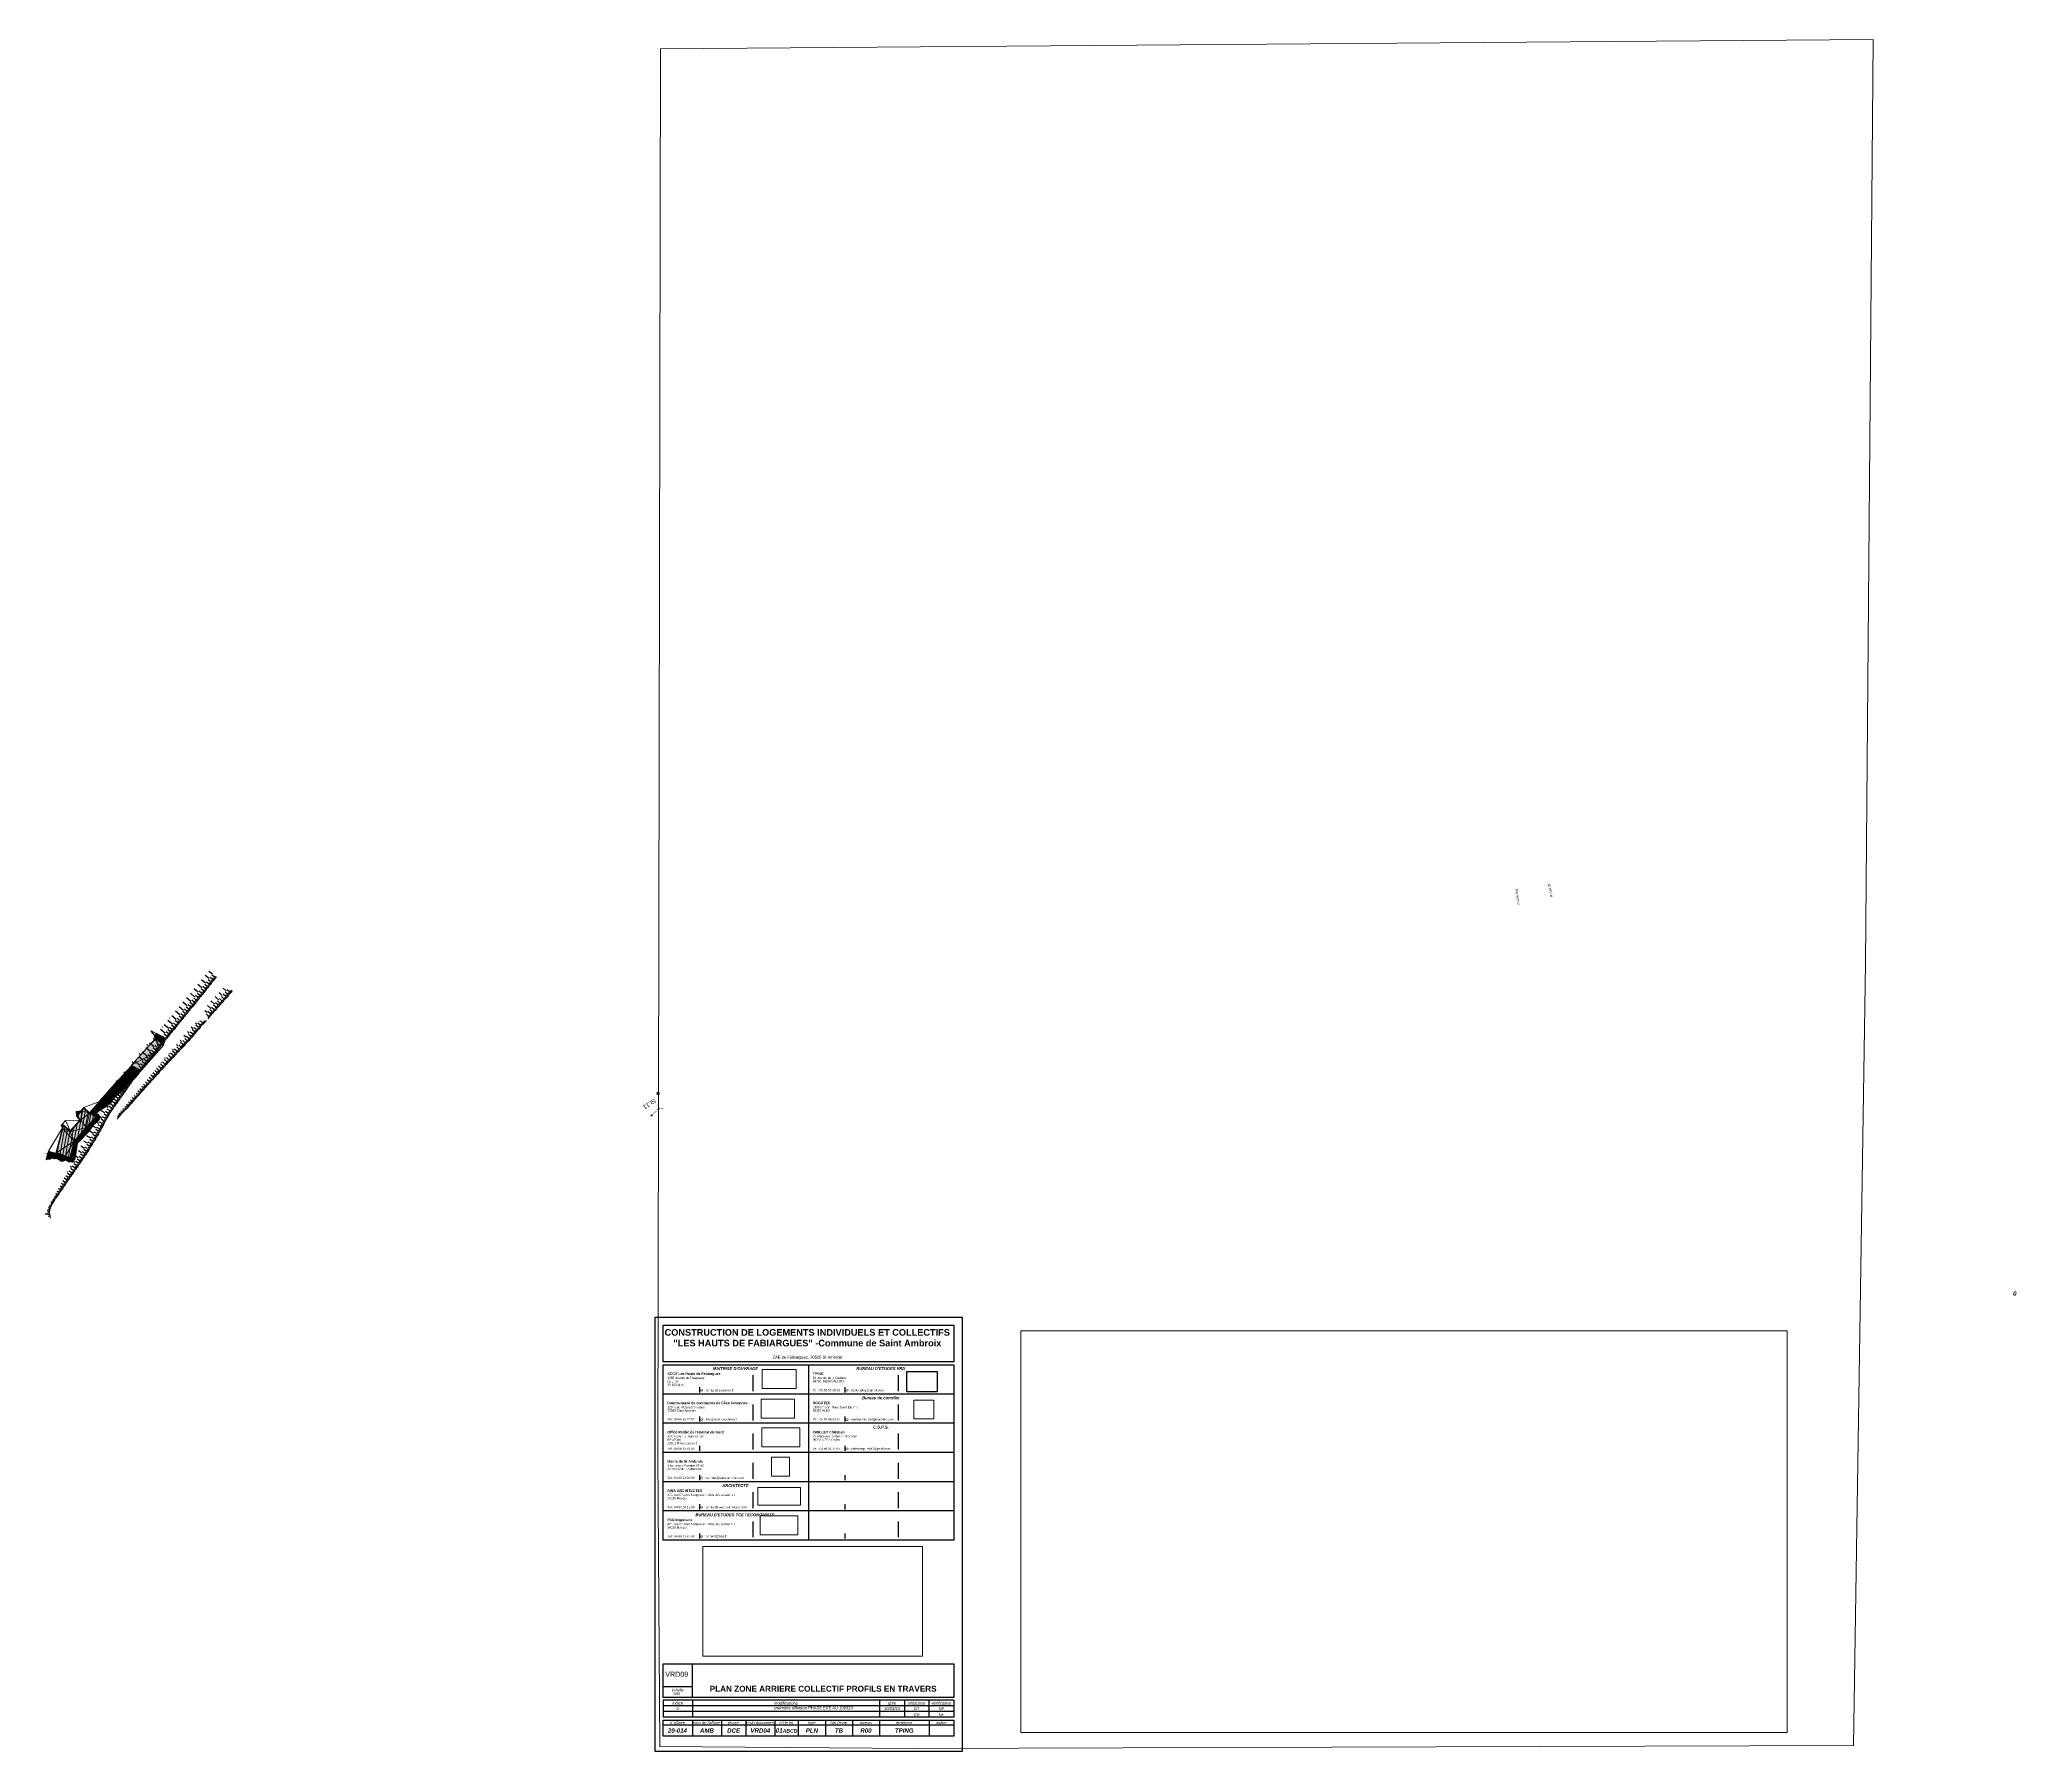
# Paper-space layout 'VR09 ZONE ARRIERE PT' of a CAD drawing. Header units: metres. Extents: x -210 to 1142, y -2 to 1169.
import ezdxf
from ezdxf.enums import TextEntityAlignment as Align

# ---------------------------------------------------------------- set-up
doc = ezdxf.new("R2010")
doc.units = ezdxf.units.M
doc.header["$PDMODE"] = 33
doc.header["$PDSIZE"] = 0.1
for name, color, linetype in [('00-MEPP', 7, 'Continuous'), ('DWG_A200602-TOPO - Annotation 1', 7, 'Continuous'), ('DWG_A200602-TOPO - Carroyage 1(1)', 7, 'Continuous'), ('DWG_A200602-TOPO - SYMB_REF', 1, 'Continuous'), ('DWG_A200602-TOPO - TALUS-HACHURES', 251, 'Continuous')]:
    doc.layers.add(name, color=color, linetype=linetype)
doc.layers.add('DWG_A200602-TOPO - ECRITURE', color=7, linetype='Continuous', plot=False)
for name, color, linetype, lineweight in [('Route - Axe 1 - Textes - Arcs', 160, 'Continuous', 0), ('Terrain - Points', 54, 'Continuous', 0), ('Terrassement - Hachures déblais-remblais', 252, 'Continuous', 0), ('Terrassement - Hachures plages déblais-remblais', 252, 'Continuous', 0), ('Terrassement - Hachures surfaces projet', 252, 'Continuous', 0), ('Terrassement - Triangles surfaces projet', 252, 'Continuous', 0)]:
    doc.layers.add(name, color=color, linetype=linetype, lineweight=lineweight)
doc.styles.add('Affichages route', font='arial.ttf', dxfattribs={"height": 0.5})
doc.styles.add('Arial_21', font='arial.ttf', dxfattribs={"height": 0.0018})
doc.styles.add('Arial_22', font='arial.ttf', dxfattribs={"height": 0.0035})
doc.styles.add('Arial_23', font='arial.ttf', dxfattribs={"height": 0.0015})
doc.styles.add('Arial_24', font='arial.ttf', dxfattribs={"height": 0.002})
doc.styles.add('Arial_B_5', font='arialbd.ttf', dxfattribs={"height": 0.0045})
doc.styles.add('Arial_B_6', font='arialbd.ttf', dxfattribs={"height": 0.00175})
doc.styles.add('Arial_B_7', font='arialbd.ttf', dxfattribs={"height": 0.004})
doc.styles.add('Arial_B_I', font='arialbi.ttf', dxfattribs={"height": 0.003})
doc.styles.add('Arial_B_I_1', font='arialbi.ttf', dxfattribs={"height": 0.002})
doc.styles.add('Arial_I_1', font='ariali.ttf', dxfattribs={"height": 0.002})
doc.styles.add('Poor Richard', font='POORICH.TTF')
doc.styles.get("Standard").update_dxf_attribs({"font": 'arial.ttf'})
picture_1 = doc.add_image_def('image1.jpg', size_in_pixel=(467, 234))
picture_2 = doc.add_image_def('image2.jpg', size_in_pixel=(2499, 1249))
picture_3 = doc.add_image_def('image3.jpg', size_in_pixel=(2005, 833))
picture_4 = doc.add_image_def('image4.jpg', size_in_pixel=(231, 216))
picture_5 = doc.add_image_def('image5.jpg', size_in_pixel=(225, 129))
picture_6 = doc.add_image_def('image6.jpg', size_in_pixel=(189, 200))
picture_7 = doc.add_image_def('image7.jpg', size_in_pixel=(640, 320))
picture_8 = doc.add_image_def('image8.jpg', size_in_pixel=(620, 347))
picture_9 = doc.add_image_def('image9.png', size_in_pixel=(180, 120))

# ---------------------------------------------------------------- blocks, each defined once
blk = doc.blocks.new('MEP-CART')
for p, q in [((5.5, 266.5), (5.5, 291.5)), ((5.5, 291.5), (204.5, 291.5)), ((204.5, 291.5), (204.5, 266.5)), ((204.5, 266.5), (5.5, 266.5)), ((5.5, 144.5), (5.5, 264.5)), ((5.5, 264.5), (204.5, 264.5)), ((66.8, 257.4), (66.8, 246.5)), ((105, 264.5), (105, 144.5)), ((166.3, 257.4), (166.3, 246.5)), ((204.5, 264.5), (204.5, 144.5)), ((204.5, 244.5), (5.5, 244.5)), ((30.4, 249.1), (30.4, 245.6)), ((129.9, 249.1), (129.9, 245.6)), ((66.8, 237.4), (66.8, 226.5)), ((166.3, 237.4), (166.3, 226.5)), ((204.5, 224.5), (5.5, 224.5)), ((30.4, 229.1), (30.4, 225.6)), ((66.8, 217.4), (66.8, 206.5)), ((129.9, 229.1), (129.9, 225.6)), ((166.3, 217.4), (166.3, 206.5)), ((204.5, 204.5), (5.5, 204.5)), ((30.4, 209.1), (30.4, 205.6)), ((129.9, 209.1), (129.9, 205.6)), ((66.8, 197.4), (66.8, 186.5)), ((166.3, 197.4), (166.3, 186.5)), ((204.5, 184.5), (5.5, 184.5)), ((30.4, 189.1), (30.4, 185.6)), ((66.8, 177.4), (66.8, 166.5)), ((129.9, 189.1), (129.9, 185.6)), ((166.3, 177.4), (166.3, 166.5)), ((204.5, 164.5), (5.5, 164.5)), ((30.4, 169.1), (30.4, 165.6)), ((129.9, 169.1), (129.9, 165.6)), ((30.4, 149.1), (30.4, 145.6)), ((66.8, 157.4), (66.8, 146.5)), ((129.9, 149.1), (129.9, 145.6)), ((166.3, 157.4), (166.3, 146.5)), ((204.5, 144.5), (5.5, 144.5)), ((5.5, 37), (5.5, 60)), ((5.5, 60), (204.5, 60)), ((25.5, 37), (25.5, 60)), ((204.5, 60), (204.5, 37)), ((5.5, 44.4), (25.5, 44.4)), ((204.5, 37), (5.5, 37)), ((204.5, 35), (5.5, 35)), ((5.5, 35), (5.5, 23.5)), ((25.5, 31.2), (5.5, 31.2)), ((204.5, 27.3), (5.5, 27.3)), ((25.5, 35), (25.5, 31.2)), ((153.5, 31.2), (25.5, 31.2)), ((25.5, 31.2), (25.5, 27.3)), ((25.5, 27.3), (25.5, 23.5)), ((153.5, 35), (153.5, 31.2)), ((170.6, 31.2), (153.5, 31.2)), ((153.5, 31.2), (153.5, 27.3)), ((153.5, 27.3), (153.5, 23.5)), ((170.6, 35), (170.6, 31.2)), ((187.4, 31.2), (170.6, 31.2)), ((170.6, 31.2), (170.6, 27.3)), ((170.6, 27.3), (170.6, 23.5)), ((187.4, 35), (187.4, 31.2)), ((204.5, 31.2), (187.4, 31.2)), ((187.4, 31.2), (187.4, 27.3)), ((187.4, 27.3), (187.4, 23.5)), ((204.5, 35), (204.5, 23.5)), ((204.5, 23.5), (5.5, 23.5)), ((5.5, 21.5), (204.5, 21.5)), ((5.5, 10.5), (5.5, 21.5)), ((204.5, 18), (5.5, 18)), ((25.5, 21.5), (25.5, 10.5)), ((45.5, 21.5), (45.5, 10.5)), ((62, 21.5), (62, 10.5)), ((82, 21.5), (82, 10.5)), ((98, 21.5), (98, 10.5)), ((116.5, 21.5), (116.5, 10.5)), ((135, 21.5), (135, 10.5)), ((153.5, 21.5), (153.5, 10.5)), ((187.5, 21.5), (187.5, 10.5)), ((204.5, 21.5), (204.5, 10.5)), ((204.5, 10.5), (5.5, 10.5))]:
    blk.add_line(p, q)
blk.add_lwpolyline([(0, 297), (210, 297), (210, 0), (0, 0)], close=True)
for s, insert, char_height, width, attachment_point, style in [('CONSTRUCTION DE LOGEMENTS INDIVIDUELS ET COLLECTIFS', (6.5, 288.9), 4.5, 238.422, 1, 'Arial_B_5'), ('"LES HAUTS DE FABIARGUES" -Commune de Saint Ambroix', (12.5, 281.6), 4.5, 223.831, 1, 'Arial_B_5'), ('ZAE de Fabiargues, 30500 St Ambroix', (80.4, 270.7), 2, 59.325, 1, 'Arial_24'), ('SCCV Les Hauts de Fabiargues', (8.4, 259.3), 1.75, 44.654, 1, 'Arial_B_6'), ("MAITRISE D'OUVRAGE", (39.5, 262.9), 2, 37.92, 1, 'Arial_B_I_1'), ('TPING', (107.9, 259.3), 1.75, 21.806, 1, 'Arial_B_6'), ("BUREAU D'ETUDES VRD", (137.7, 262.9), 2, 41.207, 1, 'Arial_B_I_1'), ('30 100 Ales', (8.4, 251.6), 1.5, 13.549, 1, 'Arial_23'), ('1655 chemin de Trespeaux', (8.4, 256.3), 1.5, 30.624, 1, 'Arial_23'), ('Le Liner', (8.4, 254), 1.5, 9.219, 1, 'Arial_23'), ('@ : contact@sasamcs.fr', (30.8, 247.9), 1.5, 27.899, 1, 'Arial_23'), ('51 chemin de la Cadiere', (107.9, 256.3), 1.5, 26.215, 1, 'Arial_23'), ('69700  BEAUVALLON', (107.9, 254), 1.5, 24.532, 1, 'Arial_23'), ('Tél : 09.52.57.95.93', (107.9, 247.9), 1.5, 22.928, 1, 'Arial_23'), ('@ : tissier.tping@gmail.com', (130.3, 247.9), 1.5, 30.063, 1, 'Arial_23'), ('Communauté de communes de Cèze Cevennes', (8.4, 239.3), 1.75, 67.342, 1, 'Arial_B_6'), ('30500 Saint Ambroix', (8.4, 234), 1.5, 23.57, 1, 'Arial_23'), ("120 route d'Uzès prolongée", (8.4, 236.3), 1.5, 30.865, 1, 'Arial_23'), ('SOCOTEC', (107.9, 239.3), 1.75, 14.831, 1, 'Arial_B_6'), ('30100 ALES', (107.9, 234), 1.5, 14.43, 1, 'Arial_23'), ('1330 Chemin Sous Saint-Etienne', (107.9, 236.3), 1.5, 37.759, 1, 'Arial_23'), ('Bureau de contrôle', (141.7, 242.9), 2, 31.346, 1, 'Arial_B_I_1'), ('Tél : 04 66 83 77 87', (8.4, 227.9), 1.5, 22.928, 1, 'Arial_23'), ("Office Public de l'Habitat du Gard", (8.4, 219.3), 1.75, 47.219, 1, 'Arial_B_6'), ('92 bis avenue Jean Jaurès', (8.4, 216.3), 1.5, 30.224, 1, 'Arial_23'), ('@ : info@ceze-cevennes.fr', (30.8, 227.9), 1.5, 30.705, 1, 'Arial_23'), ('Tél : 06 82 99 83 32', (107.9, 227.9), 1.5, 22.928, 1, 'Arial_23'), ('GRILLET Christian', (107.9, 219.3), 1.75, 26.456, 1, 'Arial_B_6'), ('22 Place aux herbes * BP 53088', (107.9, 216.3), 1.5, 36.637, 1, 'Arial_23'), ('@ : etienne.mignard@socotec.com', (130.3, 227.9), 1.5, 39.603, 1, 'Arial_23'), ('C.S.P.S.', (149.2, 222.9), 2, 13.308, 1, 'Arial_B_I_1'), ('30911 Nîmes cedex 2', (8.4, 211.6), 1.5, 24.692, 1, 'Arial_23'), ('Tél : 04 66 62 81 00', (8.4, 207.9), 1.5, 22.928, 1, 'Arial_23'), ('BP 47046', (8.4, 214), 1.5, 11.304, 1, 'Arial_23'), ('30703 UZES Cedex', (107.9, 214), 1.5, 22.527, 1, 'Arial_23'), ('Tél : 04 66 01 67 65', (107.9, 207.9), 1.5, 22.928, 1, 'Arial_23'), ('@ : christiangrillet30@gmail.com', (130.3, 207.9), 1.5, 37.278, 1, 'Arial_23'), ('30 500 SAINT-AMBROIX', (8.4, 194), 1.5, 28.781, 1, 'Arial_23'), ('Mairie de St Ambroix', (8.4, 199.3), 1.75, 29.582, 1, 'Arial_B_6'), ('1 boulevard Portalet BP 66', (8.4, 196.3), 1.5, 30.143, 1, 'Arial_23'), ('Tél : 04 66 24 00 02', (8.4, 187.9), 1.5, 22.928, 1, 'Arial_23'), ('AWA ARCHITECTES', (8.4, 179.3), 1.75, 29.181, 1, 'Arial_B_6'), ('471, rue Charles Nungesser - Mas des cavaliers II', (8.4, 176.3), 1.5, 56.519, 1, 'Arial_23'), ('@ : courrier@saint-ambroix.com', (30.8, 187.9), 1.5, 36.557, 1, 'Arial_23'), ('ARCHITECTE', (46, 182.9), 2, 22.127, 1, 'Arial_B_I_1'), ('34130 Maugio', (8.4, 174), 1.5, 16.194, 1, 'Arial_23'), ('Tél : 04.67.55.11.60', (8.4, 167.9), 1.5, 22.928, 1, 'Arial_23'), ("BUREAU D'ETUDES TCE / ECONOMISTE", (27.6, 162.9), 2, 66.781, 1, 'Arial_B_I_1'), ('@ : contact@awa-architectes.com', (30.8, 167.9), 1.5, 38.722, 1, 'Arial_23'), ('471, rue Charles Nungesser - Mas des cavaliers II', (8.4, 156.3), 1.5, 56.519, 1, 'Arial_23'), ('34130 Maugio', (8.4, 154), 1.5, 16.194, 1, 'Arial_23'), ('P3G Ingenierie', (8.4, 159.3), 1.75, 20.844, 1, 'Arial_B_6'), ('Tél : 04.99.13.67.80', (8.4, 147.9), 1.5, 22.928, 1, 'Arial_23'), ('@ : contact@p3g.fr', (30.8, 147.9), 1.5, 22.046, 1, 'Arial_23'), ('échelle ', (15.5, 43), 1.8, 20.363, 2, 'Arial_21'), ('20-014', (8.8, 15.8), 3, 16.114, 1, 'Arial_B_I'), ('n°affaire', (10.1, 20.7), 2, 12.907, 1, 'Arial_I_1'), ("nom de l'affaire", (25.8, 20.7), 2, 23.489, 1, 'Arial_I_1'), ('AMB', (30.7, 15.8), 3, 11.705, 1, 'Arial_B_I'), ('DCE', (49.3, 15.8), 3, 10.823, 1, 'Arial_B_I'), ('phase', (49.8, 20.7), 2, 9.46, 1, 'Arial_I_1'), ('n°du document', (62.4, 20.7), 2, 23.249, 1, 'Arial_I_1'), ('01{\\H0.83333x;ABCD}', (90, 14.3), 3, 16, 5, 'Arial_B_I'), ('n°de lot', (85.1, 20.7), 2, 11.785, 1, 'Arial_I_1'), ('PLN', (107.3, 14.3), 3, 18.5, 5, 'Arial_B_I'), ('type', (104.5, 20.7), 2, 6.574, 1, 'Arial_I_1'), ('bât./zone', (119.9, 20.7), 2, 14.03, 1, 'Arial_I_1'), ('TB', (125.8, 14.3), 3, 18.5, 5, 'Arial_B_I'), ('niveau', (140, 20.7), 2, 10.262, 1, 'Arial_I_1'), ('R00', (144.3, 14.3), 3, 18.5, 5, 'Arial_B_I'), ('TPING', (170.5, 14.3), 3, 34, 5, 'Arial_B_I'), ('émetteur', (164.9, 20.7), 2, 13.549, 1, 'Arial_I_1'), ('indice', (192.2, 20.7), 2, 9.139, 1, 'Arial_I_1')]:
    blk.add_mtext(s, dxfattribs=dict(insert=insert, char_height=char_height, width=width, attachment_point=attachment_point, style=style))
at = {"char_height": 2, "attachment_point": 2, "line_spacing_factor": 0.941778}
for s, insert, width, style in [('indice', (15.5, 34.1), 8.741, 'Arial_I_1'), ('0', (15.5, 30.3), 1.861, 'Arial_24'), ('modifications', (89.5, 34.1), 19.515, 'Arial_I_1'), ('première diffusion PHASE EXE AU 100323', (108.5, 30.9), 64.556, 'Arial_24'), ('10/03/23', (162.1, 30.3), 16.748, 'Arial_24'), ('date', (162.1, 34.1), 6.513, 'Arial_I_1'), ('rédacteur', (179, 34.1), 14.177, 'Arial_I_1'), ('GT', (179, 30.3), 12.781, 'Arial_24'), ('vérificateur', (195.9, 34.1), 16.405, 'Arial_I_1'), ('NF', (195.9, 30.3), 14.055, 'Arial_24'), ('CR', (179, 26.2), 12.781, 'Arial_24'), ('NF', (195.9, 26.2), 14.055, 'Arial_24')]:
    blk.add_mtext(s, dxfattribs=dict(at, insert=insert, width=width, style=style))
at = {"color": 255, "lineweight": 0}
image = blk.add_image(picture_8, insert=(73.3, 248.3), size_in_units=(23.2, 13), dxfattribs=at)
image.dxf.flags = 7
image = blk.add_image(picture_9, insert=(172.2, 246.1), size_in_units=(20.7, 13.8))
image.dxf.flags = 7
image = blk.add_image(picture_5, insert=(72.7, 227.9), size_in_units=(22.7, 13), dxfattribs=at)
image.dxf.flags = 7
image = blk.add_image(picture_4, insert=(177, 227.5), size_in_units=(13.8, 12.9), dxfattribs=at)
image.dxf.flags = 7
image = blk.add_image(picture_7, insert=(73, 208.3), size_in_units=(26, 13), dxfattribs=at)
image.dxf.flags = 7
image = blk.add_image(picture_6, insert=(79.7, 188.3), size_in_units=(12.3, 13), dxfattribs=at)
image.dxf.flags = 7
image = blk.add_image(picture_3, insert=(70.3, 168.4), size_in_units=(29.3, 12.2), dxfattribs=at)
image.dxf.flags = 7
image = blk.add_image(picture_1, insert=(71.9, 148.2), size_in_units=(25.8, 12.9), dxfattribs=at)
image.dxf.flags = 7
image = blk.add_image(picture_2, insert=(32.6, 65.1), size_in_units=(150.4, 75.2), dxfattribs=at)
image.dxf.flags = 7
blk = doc.blocks.new('1S108')
at = {"ltscale": 2.5}
for p, q in [((-0.2, 0), (-0.5, 0)), ((0, 0.2), (0, 0.5)), ((0.2, 0), (0.5, 0)), ((0, -0.2), (0, -0.5))]:
    blk.add_line(p, q, dxfattribs=at)
blk.add_circle((0, 0), 0.2, dxfattribs=at)
at = {"layer": 'DWG_A200602-TOPO - SYMB_REF'}
blk.add_attdef('REF', (0.05, 0.55), '', height=0.1, dxfattribs=at)

psp = doc.layouts.new('VR09 ZONE ARRIERE PT')

# ---------------------------------------------------------------- hatches: boundary and pattern name
at = {"layer": 'Terrassement - Hachures déblais-remblais', "linetype": 'Continuous'}
psp.add_hatch(color=174, dxfattribs=at).paths.add_polyline_path([(-171.9, 432), (-178.6, 424.7), (-186.8, 415.5), (-189.6, 404.4), (-192.7, 405.4), (-198.6, 407.8), (-194.4, 424.2), (-193.8, 425.7), (-189.4, 421.9), (-182.2, 430), (-184.8, 432.5), (-181.6, 436.3), (-180.1, 437.8), (-176.2, 434.5), (-175.4, 435.6)])
at = {"layer": 'Terrassement - Hachures plages déblais-remblais', "linetype": 'Continuous'}
for color, points in [(51, [(-132.3, 488.5), (-131.4, 488.1), (-131.1, 488.1), (-130.9, 488), (-130.4, 487.8), (-130, 487.6), (-130, 487.5), (-129.9, 487.3), (-129.8, 487.1), (-129.8, 487.1), (-130, 487), (-130.2, 487), (-130.2, 487.2), (-130.3, 487.5), (-130.3, 487.5), (-130.7, 487.7), (-131.1, 487.9), (-131.2, 487.9), (-131.5, 487.9), (-132, 488.2), (-132.1, 488.2), (-132.2, 488.3), (-133.1, 488.8), (-133.4, 488.9), (-134.2, 489.6), (-134.1, 489.5), (-132.5, 488.6), (-132.4, 488.6)]), (41, [(-130.4, 485.9), (-130.6, 486), (-130.8, 486.1), (-131, 486.1), (-131.3, 486.3), (-130.8, 486.2), (-130.8, 486.2), (-130.5, 486.2), (-130, 485.9), (-129.9, 485.1), (-129.9, 485.1), (-130.4, 484.5), (-145.7, 469.2), (-138.6, 477.1), (-130.6, 485.2), (-130.3, 485.5), (-130.3, 485.5)]), (41, [(-130.4, 485.9), (-130.3, 485.5), (-130.3, 485.5), (-130.6, 485.2), (-138.6, 477.1), (-131.5, 485.1), (-130.8, 485.8), (-130.7, 485.8), (-130.7, 485.8), (-130.7, 485.9), (-130.8, 485.9), (-130.8, 485.9), (-130.8, 485.9), (-131, 486.1), (-130.8, 486.1), (-130.6, 486)]), (41, [(-130.7, 485.9), (-130.7, 485.8), (-130.7, 485.8), (-130.8, 485.8), (-131.5, 485.1), (-130.8, 485.9), (-130.8, 485.9), (-130.8, 485.9), (-130.8, 485.9)]), (41, [(-147.6, 467.1), (-147.4, 467.3), (-147.3, 466.9), (-147.3, 466.8), (-147.3, 466.8), (-147.3, 466.8), (-147.4, 466.6), (-147.4, 466.6), (-147.4, 466.6), (-152.6, 461.3), (-153.1, 460.8), (-154.4, 459.6), (-153.2, 460.8)]), (41, [(-159.4, 453.2), (-164.8, 446.4), (-166.9, 445.2), (-167.5, 444.8), (-166.5, 445.9), (-166.2, 446.1), (-165, 446.8), (-158.8, 454.5), (-158.6, 454.8), (-158.4, 455), (-158.3, 454.7), (-158.3, 454.6), (-158.3, 454.6), (-158.6, 454.1)]), (41, [(-166.2, 446.1), (-166.5, 445.9), (-165.5, 447), (-165.5, 447.1), (-165.1, 447.3), (-163.5, 449.3), (-158.8, 454.5), (-165, 446.8)]), (41, [(-165.5, 447), (-165.2, 447.4), (-163.5, 449.3), (-165.1, 447.3), (-165.5, 447.1)]), (40, [(-198.6, 407.5), (-195.3, 406), (-195, 405.8), (-194.9, 405.8), (-194.4, 405.5), (-194.4, 405.5), (-193.6, 404.7), (-193.6, 404.7), (-193.4, 404.5), (-193, 404.5), (-192.7, 404.7), (-190.8, 403.6), (-190.3, 403.3), (-190, 403.2), (-188.9, 403.1), (-188.2, 404), (-188.2, 404.1), (-188.2, 404.1), (-188, 405.3), (-187.8, 406.5), (-187.8, 406.5), (-186.7, 414.3), (-186.5, 415.3), (-186.3, 415.5), (-184.1, 417.9), (-184.1, 417.9), (-182.9, 419.1), (-181.9, 420.1), (-180.2, 422.3), (-179, 423.8), (-179, 423.9), (-178.5, 424.4), (-178.4, 424.5), (-178.4, 424.5), (-178, 424.9), (-177.8, 425.2), (-175.1, 428.2), (-173.1, 430.3), (-172.8, 430.6), (-172.7, 430.7), (-172.6, 430.8), (-172.3, 431.1), (-172.2, 431.2), (-172.1, 431.3), (-171.8, 431.5), (-171.5, 431.8), (-171.4, 432.1), (-171.5, 432.1), (-171.5, 432.2), (-171.6, 432.3), (-171.8, 432.4), (-171.9, 432.4), (-172.1, 432.5), (-172.1, 432.5), (-173, 433.1), (-173.4, 433.6), (-172.1, 432.7), (-172.1, 432.6), (-171.9, 432.5), (-171.8, 432.5), (-171.5, 432.4), (-171.4, 432.2), (-171.4, 432.1), (-171.3, 432.1), (-171.4, 431.7), (-171.8, 431.4), (-171.9, 431.2), (-172.1, 431.1), (-172.1, 431), (-172.5, 430.6), (-172.7, 430.5), (-172.9, 430.4), (-173.2, 430), (-175, 428.1), (-177.5, 425.4), (-177.8, 425), (-178.3, 424.5), (-178.3, 424.5), (-178.5, 424.3), (-178.6, 424.1), (-178.9, 423.7), (-179.3, 423.2), (-180.3, 421.9), (-181.7, 420.1), (-182.9, 418.9), (-184.1, 417.8), (-184.1, 417.8), (-186.1, 415.6), (-186.4, 415.3), (-186.6, 413.9), (-187.7, 406.5), (-187.9, 405.3), (-188, 404.1), (-188, 404.1), (-188.1, 404), (-188.8, 403), (-190, 403), (-190.3, 403.2), (-190.9, 403.6), (-192.7, 404.6), (-193.1, 404.4), (-193.6, 404.4), (-193.7, 404.5), (-193.7, 404.5), (-194.5, 405.4), (-194.7, 405.4), (-194.9, 405.5), (-195.2, 405.7), (-195.2, 405.7), (-195.8, 406), (-198.6, 407.3), (-198.7, 407.3), (-198.8, 407.4), (-198.8, 407.4), (-198.8, 407.4), (-198.8, 407.4), (-198.8, 407.4), (-198.8, 407.2), (-199.1, 406.9), (-199.4, 406.9), (-199.4, 406.8), (-199.5, 406.9), (-199.7, 406.9), (-200.1, 407), (-200.1, 407), (-204.2, 408.3), (-204.7, 406.5), (-204.7, 406.5), (-204.7, 406.5), (-204.9, 406.3), (-205.1, 406.3), (-205.1, 406.3), (-206.3, 406.6), (-206.3, 406.6), (-206.5, 406.7), (-207.4, 407), (-210.4, 408), (-207.8, 407.4), (-206.8, 407), (-206.5, 406.9), (-205.6, 406.7), (-205.6, 406.7), (-205.1, 406.5), (-205.1, 406.5), (-205, 406.5), (-204.9, 406.6), (-204.3, 408.6), (-199.8, 407.2), (-199.8, 407.2), (-199.8, 407.2), (-199.5, 407.1), (-199.4, 407.1), (-199.4, 407.1), (-199.4, 407.1), (-199.2, 407.1), (-199, 407.3), (-199, 407.3), (-199, 407.6), (-198.9, 407.8), (-198.8, 408.5), (-198.4, 410.2), (-197.9, 412.7), (-196.7, 417), (-197.5, 413.6), (-197.7, 412.6), (-197.8, 411.9), (-198, 411.3), (-197.8, 411.7), (-197.6, 412.4), (-196.7, 415.6), (-196.4, 416.5), (-197.5, 412.3), (-197.6, 411.9), (-198.2, 409.9), (-198.4, 409.2), (-198.8, 407.8), (-198.8, 407.7), (-198.7, 407.6), (-198.7, 407.6), (-198.7, 407.5)]), (40, [(-198.6, 407.7), (-194.9, 406), (-194.7, 405.9), (-194.6, 405.9), (-194.3, 405.7), (-194.1, 405.5), (-193.4, 404.8), (-193.3, 404.7), (-193, 404.7), (-192.7, 404.9), (-190.7, 403.7), (-190.2, 403.4), (-190, 403.3), (-189, 403.2), (-188.3, 404), (-188.3, 404.1), (-188.1, 405.2), (-187.9, 406.5), (-187.9, 406.5), (-186.7, 414.7), (-186.6, 415.4), (-186.5, 415.5), (-184.2, 418), (-184.2, 418), (-182.9, 419.3), (-182.1, 420), (-180.1, 422.6), (-179.4, 423.5), (-178.8, 424.2), (-178.5, 424.5), (-178.4, 424.6), (-178.2, 424.8), (-178.1, 425), (-175.2, 428.2), (-173.1, 430.5), (-172.7, 430.9), (-172.7, 430.9), (-172.3, 431.2), (-172, 431.5), (-171.8, 431.7), (-171.6, 431.8), (-171.6, 432.1), (-171.6, 432.1), (-171.6, 432.1), (-171.7, 432.2), (-171.8, 432.3), (-171.9, 432.3), (-172.1, 432.4), (-172.2, 432.4), (-172.5, 432.7), (-173, 433.1), (-172.1, 432.5), (-172.1, 432.5), (-171.9, 432.4), (-171.8, 432.4), (-171.6, 432.3), (-171.5, 432.2), (-171.5, 432.1), (-171.4, 432.1), (-171.5, 431.8), (-171.8, 431.5), (-172.1, 431.3), (-172.2, 431.2), (-172.3, 431.1), (-172.6, 430.8), (-172.7, 430.7), (-172.8, 430.6), (-173.1, 430.3), (-175.1, 428.2), (-177.8, 425.2), (-178, 424.9), (-178.4, 424.5), (-178.4, 424.5), (-178.5, 424.4), (-179, 423.9), (-179, 423.8), (-180.2, 422.3), (-181.9, 420.1), (-182.9, 419.1), (-184.1, 417.9), (-184.1, 417.9), (-186.3, 415.5), (-186.5, 415.3), (-186.7, 414.3), (-187.8, 406.5), (-187.8, 406.5), (-188, 405.3), (-188.2, 404.1), (-188.2, 404.1), (-188.2, 404), (-188.9, 403.1), (-190, 403.2), (-190.3, 403.3), (-190.8, 403.6), (-192.7, 404.7), (-193, 404.5), (-193.4, 404.5), (-193.6, 404.7), (-193.6, 404.7), (-194.4, 405.5), (-194.4, 405.5), (-194.9, 405.8), (-195, 405.8), (-195.3, 406), (-198.6, 407.5), (-198.7, 407.5), (-198.7, 407.6), (-198.7, 407.6), (-198.8, 407.7), (-198.8, 407.8), (-198.4, 409.2), (-198.2, 409.9), (-197.6, 411.9), (-197.5, 412.3), (-198.1, 409.9), (-198.5, 408.3), (-198.6, 408), (-198.6, 407.8), (-198.6, 407.8), (-198.6, 407.8), (-198.6, 407.8), (-198.6, 407.8)]), (41, [(-182.7, 429.8), (-182.7, 429.9), (-182.7, 430), (-183.2, 430.4), (-184.4, 431.3), (-186.7, 433.4), (-186.8, 433.5), (-186.6, 433.3), (-186.6, 433.3), (-183.9, 431.2), (-183.3, 430.7), (-182.6, 430.1), (-182.6, 430), (-182.5, 429.9), (-182.4, 430), (-182.4, 430.1), (-183.8, 431.6), (-182.2, 430), (-184.2, 427.8), (-185.7, 426.2), (-185.9, 426), (-188.1, 423.6), (-184.7, 427.5)]), (41, [(-182.3, 436.3), (-182.8, 436.9), (-182.2, 436.3), (-181.8, 436.7), (-180.9, 437.7), (-181.8, 436.6), (-182.1, 436.3), (-182.1, 436.3), (-182.2, 436.3), (-182.2, 436.3), (-182.2, 436.3)]), (41, [(-172.5, 439), (-172.6, 438.8), (-175.6, 435.4), (-175.6, 435.4), (-176.2, 434.8), (-176.3, 434.7), (-176.3, 434.7), (-176.4, 434.8), (-177.3, 435.7), (-178, 436.5), (-176.3, 434.9), (-169.7, 442.4), (-169.5, 442.6), (-169.5, 442.6), (-169.5, 442.6), (-169.5, 442.6), (-169.5, 442.5), (-169.5, 442.5), (-169.5, 442.5), (-169.6, 442.4), (-169.7, 442.3), (-171.8, 439.8), (-171.8, 439.8), (-172.2, 439.3), (-172.2, 439.3)]), (41, [(-176.2, 434.5), (-176.2, 434.5), (-176.2, 434.5), (-176, 434.7), (-176.2, 434.5), (-176.3, 434.5), (-176.3, 434.5)]), (40, [(-198.6, 407.8), (-198.6, 407.8), (-198.6, 407.8), (-198.6, 407.8), (-198.6, 408), (-198.5, 408.3), (-198.6, 407.8), (-195.5, 406.5), (-194.5, 406.1), (-194.4, 406), (-194.3, 406), (-194.2, 405.9), (-193.8, 405.5), (-193.3, 404.9), (-193.2, 404.8), (-192.9, 404.9), (-192.7, 405), (-190.6, 403.8), (-190.1, 403.5), (-189.9, 403.4), (-189, 403.3), (-188.4, 404.1), (-188.4, 404.2), (-188.4, 404.2), (-188.3, 405.1), (-188.1, 406.5), (-186.8, 415.1), (-186.7, 415.4), (-186.7, 415.5), (-184.3, 418.1), (-182.9, 419.5), (-182.3, 420), (-180, 423), (-179.9, 423.2), (-178.6, 424.6), (-178.5, 424.7), (-178.5, 424.7), (-178.5, 424.7), (-178.4, 424.8), (-175.3, 428.3), (-173, 430.7), (-172.9, 430.9), (-172.6, 431.2), (-172.5, 431.3), (-171.9, 431.8), (-171.8, 431.9), (-171.7, 431.9), (-171.7, 432), (-171.7, 432.1), (-171.7, 432.1), (-171.8, 432.1), (-171.8, 432.2), (-171.9, 432.2), (-172.1, 432.3), (-172.2, 432.4), (-172.5, 432.7), (-172.2, 432.4), (-172.1, 432.4), (-171.9, 432.3), (-171.8, 432.3), (-171.7, 432.2), (-171.6, 432.1), (-171.6, 432.1), (-171.6, 432.1), (-171.6, 431.8), (-171.8, 431.7), (-172, 431.5), (-172.3, 431.2), (-172.7, 430.9), (-172.7, 430.9), (-173.1, 430.5), (-175.2, 428.2), (-178.1, 425), (-178.2, 424.8), (-178.4, 424.6), (-178.5, 424.5), (-178.8, 424.2), (-179.4, 423.5), (-180.1, 422.6), (-182.1, 420), (-182.9, 419.3), (-184.2, 418), (-184.2, 418), (-186.5, 415.5), (-186.6, 415.4), (-186.7, 414.7), (-187.9, 406.5), (-187.9, 406.5), (-188.1, 405.2), (-188.3, 404.1), (-188.3, 404), (-189, 403.2), (-190, 403.3), (-190.2, 403.4), (-190.7, 403.7), (-192.7, 404.9), (-193, 404.7), (-193.3, 404.7), (-193.4, 404.8), (-194.1, 405.5), (-194.3, 405.7), (-194.6, 405.9), (-194.7, 405.9), (-194.9, 406), (-198.6, 407.7), (-198.6, 407.8)]), (40, [(-195.7, 419.3), (-195.6, 419.9), (-195.3, 420.8), (-195.5, 419.9), (-196.4, 416.5), (-196.7, 415.6), (-197.6, 412.4), (-197.8, 411.7), (-198, 411.3), (-197.8, 411.9), (-197.7, 412.6), (-197.5, 413.6), (-196.7, 417), (-196, 419.9), (-195.6, 421.4), (-195.9, 419.9), (-196, 419.4), (-196, 419.3), (-196.7, 416.1), (-196.7, 416.3), (-195.9, 418.9)]), (41, [(-194.7, 424.5), (-194.7, 424.4), (-195.4, 421.1), (-195, 422.5), (-194.5, 424.3), (-194.4, 424.3), (-194.4, 424.3), (-193.8, 425.7), (-194.4, 424.2), (-195.3, 420.8), (-195.6, 419.9), (-195.7, 419.3), (-195.9, 418.9), (-196.7, 416.3), (-196.7, 416.1), (-196, 419.3), (-196, 419.4), (-195.9, 419.9), (-195.6, 421.4), (-194.7, 424.5), (-196.1, 424.9), (-195.2, 424.7), (-195, 424.6), (-195, 424.6), (-194.8, 424.6), (-194.8, 424.6), (-194.7, 424.6), (-194.7, 424.6), (-194.7, 424.6)]), (40, [(-192.7, 405), (-192.9, 404.9), (-193.2, 404.8), (-193.3, 404.9), (-193.8, 405.5), (-194.2, 405.9), (-194.3, 406), (-194.4, 406), (-194.5, 406.1), (-195.5, 406.5), (-194.4, 406.1), (-194.1, 406), (-193.9, 405.9), (-193.5, 405.4), (-193.1, 405.1), (-193, 405), (-192.8, 405), (-192.7, 405.1), (-190.5, 403.8), (-190.1, 403.6), (-189.9, 403.5), (-189.1, 403.4), (-188.5, 404.1), (-188.5, 404.2), (-188.5, 404.2), (-188.4, 405), (-188.2, 406.5), (-188.2, 406.5), (-186.9, 415.3), (-186.8, 415.5), (-186.1, 416.3), (-184.3, 418.2), (-182.9, 419.6), (-182.6, 420), (-181, 422), (-180, 423.1), (-178.6, 424.7), (-175.3, 428.3), (-173, 430.8), (-172.5, 431.3), (-172, 431.9), (-171.9, 432), (-171.9, 432), (-171.9, 432), (-171.9, 432), (-171.9, 432), (-171.9, 432), (-171.9, 432.1), (-171.9, 432.1), (-171.9, 432.1), (-171.9, 432.1), (-172.1, 432.3), (-171.9, 432.2), (-171.8, 432.2), (-171.8, 432.1), (-171.7, 432.1), (-171.7, 432.1), (-171.7, 432), (-171.7, 431.9), (-171.8, 431.9), (-171.9, 431.8), (-172.5, 431.3), (-172.6, 431.2), (-172.9, 430.9), (-173, 430.7), (-175.3, 428.3), (-178.4, 424.8), (-178.5, 424.7), (-178.5, 424.7), (-178.5, 424.7), (-178.6, 424.6), (-179.9, 423.2), (-180, 423), (-182.3, 420), (-182.9, 419.5), (-184.3, 418.1), (-186.7, 415.5), (-186.7, 415.4), (-186.8, 415.1), (-188.1, 406.5), (-188.3, 405.1), (-188.4, 404.2), (-188.4, 404.2), (-188.4, 404.1), (-189, 403.3), (-189.9, 403.4), (-190.1, 403.5), (-190.6, 403.8)]), (40, [(-188.1, 423.6), (-185.9, 426), (-185.7, 426.2), (-184.2, 427.8), (-188.2, 423.3), (-189.4, 421.9), (-191.3, 423.5), (-189.5, 422.2), (-189.4, 422.1), (-189.3, 422.2), (-189.2, 422.4), (-189.3, 422.3), (-189.4, 422.3), (-189.5, 422.4), (-189.6, 422.4), (-190.6, 423.4), (-191.3, 424.1), (-193.3, 426), (-190.8, 423.8), (-190.1, 423.2), (-189.4, 422.6), (-189.3, 422.5), (-189.3, 422.6), (-188.6, 423.3), (-188.4, 423.5), (-187.6, 424.4), (-185.9, 426.4), (-185.3, 427.2), (-182.8, 429.9), (-184.4, 431.3), (-183.2, 430.4), (-182.7, 430), (-182.7, 429.9), (-182.7, 429.8), (-184.7, 427.5)]), (40, [(-188.4, 423.5), (-188.6, 423.3), (-189.3, 422.6), (-189.3, 422.5), (-189.4, 422.6), (-190.1, 423.2), (-190.8, 423.8), (-189.4, 422.6), (-188.5, 423.6), (-185.3, 427.2), (-185.9, 426.4), (-187.6, 424.4)]), (40, [(-186.1, 416.3), (-184.3, 418.3), (-183.5, 419.2), (-182.9, 419.8), (-182.8, 419.9), (-182.3, 420.5), (-181, 422), (-182.6, 420), (-182.9, 419.6), (-184.3, 418.2)]), (40, [(-182.9, 419.9), (-182.3, 420.5), (-182.8, 419.9), (-182.9, 419.8), (-183.5, 419.2)]), (40, [(-171.9, 432), (-171.9, 432), (-171.9, 432), (-172, 431.9), (-171.9, 432), (-171.9, 432.1), (-171.9, 432.1), (-171.9, 432.1), (-171.9, 432.1), (-171.9, 432), (-171.9, 432), (-171.9, 432)]), (40, [(-199.2, 407.1), (-199.4, 407.1), (-199.4, 407.1), (-199.4, 407.1), (-199.5, 407.1), (-199.8, 407.2), (-199.8, 407.2), (-199.8, 407.2), (-204.3, 408.6), (-204.9, 406.6), (-205, 406.5), (-205.1, 406.5), (-205.1, 406.5), (-205.6, 406.7), (-205.6, 406.7), (-206.5, 406.9), (-206.8, 407), (-207.8, 407.4), (-206.5, 407.1), (-205, 406.7), (-204.3, 408.6), (-201.1, 407.8), (-199.4, 407.3), (-199.4, 407.3), (-199.3, 407.3), (-199.3, 407.3), (-199.3, 407.3), (-199.3, 407.3), (-199.2, 407.3), (-199.2, 407.3), (-199.2, 407.4), (-199.2, 407.5), (-198.9, 408.7), (-198.5, 410.3), (-197.9, 412.7), (-198.4, 410.2), (-198.8, 408.5), (-198.9, 407.8), (-199, 407.6), (-199, 407.3), (-199, 407.3)]), (40, [(-199.3, 407.3), (-199.3, 407.3), (-199.3, 407.3), (-199.3, 407.3), (-199.4, 407.3), (-199.4, 407.3), (-201.1, 407.8), (-199.3, 407.3), (-198.9, 408.7), (-199.2, 407.5), (-199.2, 407.4), (-199.2, 407.3), (-199.2, 407.3)]), (40, [(-192.7, 405.1), (-192.8, 405), (-193, 405), (-193.1, 405.1), (-193.5, 405.4), (-193.9, 405.9), (-193.4, 405.7), (-193.2, 405.4), (-192.9, 405.2), (-192.9, 405.2), (-192.8, 405.2), (-192.7, 405.2), (-190.4, 403.9), (-190, 403.7), (-189.9, 403.6), (-189.1, 403.5), (-188.7, 404.1), (-188.7, 404.2), (-188.5, 405), (-188.3, 406.5), (-187.2, 414), (-186.9, 415.3), (-188.2, 406.5), (-188.2, 406.5), (-188.4, 405), (-188.5, 404.2), (-188.5, 404.2), (-188.5, 404.1), (-189.1, 403.4), (-189.9, 403.5), (-190.1, 403.6), (-190.5, 403.8)]), (40, [(-190.4, 403.9), (-192.7, 405.2), (-192.8, 405.2), (-192.9, 405.2), (-192.9, 405.2), (-193.2, 405.4), (-193.4, 405.7), (-192.9, 405.5), (-192.9, 405.4), (-192.8, 405.3), (-192.8, 405.3), (-192.7, 405.3), (-192.7, 405.3), (-190.3, 403.9), (-190, 403.7), (-189.8, 403.7), (-189.2, 403.6), (-188.8, 404.2), (-188.8, 404.2), (-188.8, 404.2), (-188.7, 404.9), (-188.4, 406.5), (-187.5, 412.8), (-187.2, 414), (-188.3, 406.5), (-188.5, 405), (-188.7, 404.2), (-188.7, 404.1), (-189.1, 403.5), (-189.9, 403.6), (-190, 403.7)]), (40, [(-192.7, 405.3), (-192.7, 405.3), (-192.8, 405.3), (-192.8, 405.3), (-192.9, 405.4), (-192.9, 405.5), (-192.7, 405.4), (-192.5, 405.3), (-190.2, 404), (-189.9, 403.8), (-189.8, 403.8), (-189.3, 403.7), (-188.9, 404.2), (-188.9, 404.2), (-188.8, 404.8), (-188.6, 406.5), (-188.6, 406.5), (-187.8, 411.5), (-187.5, 412.8), (-188.4, 406.5), (-188.7, 404.9), (-188.8, 404.2), (-188.8, 404.2), (-188.8, 404.2), (-189.2, 403.6), (-189.8, 403.7), (-190, 403.7), (-190.3, 403.9)]), (40, [(-192, 405.2), (-190.1, 404.1), (-189.9, 403.9), (-189.8, 403.9), (-189.3, 403.8), (-189, 404.2), (-189, 404.3), (-189, 404.7), (-188.7, 406.5), (-188.1, 410.3), (-187.8, 411.5), (-188.6, 406.5), (-188.6, 406.5), (-188.8, 404.8), (-188.9, 404.2), (-188.9, 404.2), (-189.3, 403.7), (-189.8, 403.8), (-189.9, 403.8), (-190.2, 404), (-192.5, 405.3)]), (40, [(-191.5, 405), (-190, 404.1), (-189.8, 404), (-189.7, 404), (-189.4, 403.9), (-189.1, 404.2), (-189.1, 404.3), (-189.1, 404.6), (-188.8, 406.5), (-188.4, 409), (-188.1, 410.3), (-188.7, 406.5), (-189, 404.7), (-189, 404.3), (-189, 404.2), (-189.3, 403.8), (-189.8, 403.9), (-189.9, 403.9), (-190.1, 404.1), (-192, 405.2)]), (40, [(-191, 404.8), (-189.9, 404.2), (-189.8, 404.1), (-189.7, 404.1), (-189.4, 404), (-189.3, 404.3), (-189.3, 404.3), (-189.2, 404.6), (-189, 406.5), (-189, 406.5), (-188.8, 407.8), (-188.4, 409), (-188.8, 406.5), (-189.1, 404.6), (-189.1, 404.3), (-189.1, 404.2), (-189.4, 403.9), (-189.7, 404), (-189.8, 404), (-190, 404.1), (-191.5, 405)]), (40, [(-189.8, 404.2), (-189.7, 404.2), (-189.7, 404.2), (-189.5, 404.2), (-189.4, 404.3), (-189.4, 404.3), (-189.4, 404.5), (-189.1, 406.5), (-189.1, 406.5), (-188.8, 407.8), (-189, 406.5), (-189, 406.5), (-189.2, 404.6), (-189.3, 404.3), (-189.3, 404.3), (-189.4, 404), (-189.7, 404.1), (-189.8, 404.1), (-189.9, 404.2), (-191, 404.8), (-190.5, 404.7)]), (40, [(-189.6, 404.3), (-189.6, 404.3), (-189.6, 404.3), (-189.5, 404.3), (-189.5, 404.3), (-189.5, 404.4), (-189.4, 405.3), (-189.1, 406.5), (-189.1, 406.5), (-189.1, 406.5), (-189.4, 404.5), (-189.4, 404.3), (-189.4, 404.3), (-189.5, 404.2), (-189.7, 404.2), (-189.7, 404.2), (-189.8, 404.2), (-190.5, 404.7), (-190, 404.5), (-189.7, 404.3)]), (40, [(-189.7, 404.3), (-190, 404.5), (-189.6, 404.4), (-189.4, 405.3), (-189.5, 404.4), (-189.5, 404.3), (-189.5, 404.3), (-189.6, 404.3), (-189.6, 404.3), (-189.6, 404.3)])]:
    psp.add_hatch(color=color, dxfattribs=at).paths.add_polyline_path(points)
at = {"layer": 'Terrassement - Hachures surfaces projet', "linetype": 'Continuous'}
for points in [[(-131.5, 487.4), (-130.9, 486.9), (-131.9, 486.8)], [(-130.9, 486.9), (-130.9, 486.9), (-129.7, 487.1), (-130.2, 486.5), (-130.8, 485.9), (-131.9, 486.8)], [(-130.2, 489), (-127.9, 487.9), (-131.5, 487.4)], [(-129.3, 487.5), (-129.7, 487.1), (-130.9, 486.9), (-130.9, 486.9), (-130.9, 486.9), (-131.5, 487.4), (-127.9, 487.9), (-127.8, 487.7)], [(-127.4, 486.1), (-129.5, 486), (-130.8, 485.9), (-130.2, 486.5), (-129.7, 487.1), (-129.3, 487.5), (-127.8, 487.7), (-125.1, 486.2)], [(-125.6, 481.2), (-128.6, 477.8), (-141, 463.7), (-142.3, 462.4), (-147.4, 467.4), (-130.8, 485.9)], [(-124.9, 483.4), (-125.6, 481.2), (-130.8, 485.9), (-129.5, 486), (-127.4, 486.1), (-125.1, 486.2), (-124.8, 483.6), (-124.8, 483.5)], [(-142.3, 461.9), (-144.8, 459), (-144.8, 459), (-144.8, 458.9), (-144.9, 458.8), (-153.4, 451.3), (-158.4, 455.1), (-147.6, 467.1)], [(-147.6, 467.1), (-147.4, 467.4), (-142.3, 462.4), (-142.3, 462.4), (-142.2, 462.2), (-142.3, 461.9), (-142.3, 461.9)], [(-162.8, 440.8), (-165, 439.5), (-165, 439.5), (-169.3, 442.8), (-158.6, 454.8), (-153, 450.7), (-153, 450.7), (-159.3, 445.2)], [(-158.6, 454.8), (-158.4, 455.1), (-153.4, 451.3), (-153.4, 451.3), (-153, 450.7)], [(-185.1, 432.8), (-185.3, 435.8), (-182.5, 435.9), (-182.1, 436), (-181.9, 436.1), (-181.7, 436.4), (-181.6, 436.3), (-184.8, 432.5)], [(-185.1, 432.8), (-184.8, 432.5), (-185.1, 432.5)], [(-182.1, 436), (-182.5, 435.9), (-182.2, 436.3)], [(-181.9, 436.1), (-182.2, 436.3), (-180.2, 438.4), (-180.2, 437.9), (-180.2, 437.9), (-180.2, 437.9), (-181.7, 436.4)], [(-181.9, 436.1), (-182.1, 436), (-182.2, 436.3)], [(-181.6, 436.3), (-181.7, 436.4), (-180.2, 437.9), (-180.2, 437.9), (-180.2, 437.9), (-180.1, 437.8)], [(-180.1, 437.9), (-180.2, 437.9), (-180.2, 437.9), (-180.2, 438.4), (-176.3, 434.9), (-176.5, 434.7), (-180, 437.8)], [(-180.1, 437.8), (-180.2, 437.9), (-180.2, 437.9), (-180.2, 437.9), (-180.2, 437.9), (-180.1, 437.9)], [(-180.1, 437.9), (-180, 437.8), (-180.1, 437.8)], [(-180, 437.8), (-176.5, 434.7), (-176.3, 434.6), (-176.2, 434.6), (-176.2, 434.5), (-180.1, 437.8)], [(-176.3, 434.9), (-176.3, 434.6), (-176.5, 434.7)], [(-175.4, 435.6), (-175.4, 435.6), (-176.1, 434.7), (-176.3, 434.9), (-169.5, 442.6), (-164.9, 439), (-165, 438.9), (-171.2, 435.2), (-171.8, 434.5), (-175.4, 435.6)], [(-176.2, 434.6), (-176.2, 434.6), (-176.3, 434.6), (-176.3, 434.9), (-176.1, 434.7)], [(-176.1, 434.7), (-175.4, 435.6), (-175.4, 435.6), (-176.2, 434.5), (-176.2, 434.6), (-176.2, 434.6)], [(-171.9, 432), (-175.4, 435.6), (-175.4, 435.6), (-171.8, 434.5), (-171.5, 434.3), (-170.2, 433.7)], [(-175.4, 435.6), (-175.4, 435.6), (-175.4, 435.6)], [(-175.4, 435.6), (-175.4, 435.6), (-175.4, 435.6)], [(-171.9, 432), (-170.2, 433.7), (-169.2, 432.4), (-169, 432.1)], [(-169.5, 442.6), (-169.3, 442.8), (-165, 439.5), (-164.9, 439), (-164.9, 439)], [(-194.7, 424.5), (-194.5, 424.5), (-194.6, 424.3), (-198.9, 407.8), (-198.9, 407.7), (-198.8, 407.4), (-198.8, 407.4), (-198.7, 407.2), (-199.3, 407.3)], [(-194.6, 424.3), (-194.4, 424.2), (-198.6, 407.8), (-198.9, 407.8)], [(-193.7, 425.8), (-193.8, 425.9), (-194.1, 425.9), (-194.9, 425.7), (-195.7, 426.1), (-195.3, 426.6), (-194.8, 427.2), (-189.4, 422.6), (-189.5, 422.5), (-189.6, 422.3), (-193.5, 425.7)], [(-193.8, 425.7), (-194.4, 424.2), (-194.6, 424.3), (-194.5, 424.5), (-194.5, 424.7), (-194.6, 425), (-194.9, 425.7), (-194.1, 425.9)], [(-194.5, 424.7), (-194.7, 424.5), (-194.6, 425)], [(-194.5, 424.5), (-194.7, 424.5), (-194.5, 424.7)], [(-194.1, 425.9), (-193.8, 425.9), (-193.8, 425.7)], [(-193.7, 425.8), (-193.8, 425.7), (-193.8, 425.9)], [(-189.5, 422.3), (-189.4, 421.9), (-193.8, 425.7), (-193.7, 425.8), (-193.5, 425.7), (-189.6, 422.3)], [(-189.6, 422.3), (-189.5, 422.5), (-189.4, 422.6), (-189.3, 422.3), (-189.5, 422.3)], [(-182.5, 429.9), (-182.5, 430), (-182.2, 430), (-189.4, 421.9), (-189.5, 422.3), (-189.3, 422.3), (-189.1, 422.4), (-182.6, 429.7)], [(-182.8, 429.9), (-182.6, 429.7), (-189.1, 422.4), (-189.4, 422.6)], [(-189.1, 422.4), (-189.3, 422.3), (-189.4, 422.6)], [(-176.3, 422.8), (-177.8, 420.9), (-182.9, 415.8), (-184.4, 414.2), (-186.8, 415.5), (-178.6, 424.7)], [(-185, 432.4), (-185.1, 432.5), (-184.8, 432.5)], [(-182.2, 430), (-182.5, 430), (-182.6, 430.2), (-185, 432.4), (-184.8, 432.5)], [(-182.8, 429.9), (-182.7, 430), (-182.6, 430.2), (-182.5, 430), (-182.5, 429.9)], [(-182.6, 429.7), (-182.8, 429.9), (-182.5, 429.9)], [(-169.6, 430), (-171.3, 428.4), (-173.2, 426.9), (-176.3, 422.8), (-176.3, 422.8), (-178.6, 424.7), (-171.9, 432)], [(-169.6, 430), (-171.9, 432), (-169, 432.1)], [(-206, 402.8), (-205, 406.7), (-203.1, 403.1), (-205.5, 402.9)], [(-205, 406.7), (-204.3, 408.6), (-202.9, 405.9)], [(-205, 406.7), (-202.9, 405.9), (-202.9, 405.9), (-202.1, 404.4), (-203.1, 403.1)], [(-200.8, 403.5), (-201.8, 403.8), (-202.1, 404.4), (-202.9, 405.9), (-202.9, 405.9), (-204.3, 408.6), (-199.3, 407.3), (-200.3, 403.4)], [(-200.3, 403.4), (-199.3, 407.3), (-198.4, 405.7), (-199, 403.5)], [(-199.3, 407.3), (-198.7, 407.2), (-198.4, 405.7)], [(-195.8, 401.7), (-196.4, 402.3), (-199, 403.5), (-198.4, 405.7), (-198.7, 407.2), (-198.8, 407.4), (-198.8, 407.4), (-198.6, 407.8), (-192.7, 405.4)], [(-198.6, 407.8), (-198.8, 407.4), (-198.9, 407.7)], [(-198.6, 407.8), (-198.9, 407.7), (-198.9, 407.8)], [(-184.4, 414.2), (-185.6, 406.6), (-186, 403.8), (-186, 403.5), (-189.6, 404.4), (-186.8, 415.5)], [(-195.8, 401.7), (-192.7, 405.4), (-194.1, 401.7)], [(-192.7, 402.5), (-194.1, 401.7), (-192.7, 405.4)], [(-190.6, 401.3), (-191.2, 401.7), (-192.7, 402.5), (-192.7, 402.5), (-192.7, 405.4), (-189.6, 404.4)], [(-190.6, 401.3), (-189.6, 404.4), (-187.9, 401.2)], [(-189.6, 404.4), (-186, 403.5), (-186, 403.5), (-187.9, 401.2)]]:
    psp.add_hatch(color=61, dxfattribs=at).paths.add_polyline_path(points)
at = {"layer": 'Terrassement - Hachures surfaces projet'}
psp.add_hatch(color=103, dxfattribs=at).paths.add_polyline_path([(-189.6, 404.4), (-186.8, 415.5), (-178.6, 424.7), (-171.9, 432), (-175.4, 435.6), (-176.2, 434.5), (-180.1, 437.8), (-181.6, 436.3), (-184.8, 432.5), (-182.2, 430), (-189.4, 421.9), (-193.8, 425.7), (-194.4, 424.2), (-198.6, 407.8), (-192.7, 405.4)])
h = psp.add_hatch(dxfattribs=at)
h.set_pattern_fill('_USER', color=256, scale=2, angle=80.0021, style=0, pattern_type=0)
h.set_pattern_definition([(80.0021, (-721.7023, -257.5438), (-1.969628, 0.3472242), [])])
h.paths.add_polyline_path([(-189.6, 404.4), (-186.8, 415.5), (-178.6, 424.7), (-171.9, 432), (-175.4, 435.6), (-176.2, 434.5), (-180.1, 437.8), (-181.6, 436.3), (-184.8, 432.5), (-182.2, 430), (-189.4, 421.9), (-193.8, 425.7), (-194.4, 424.2), (-198.6, 407.8), (-192.7, 405.4)])

# ---------------------------------------------------------------- linework, layer by layer
at = {"layer": '00-MEPP', "color": 255, "lineweight": 0, "flags": 128}
psp.add_lwpolyline([(1030.6, 2.1), (1038.9, 537), (1044, 1169), (214.5, 1162.7), (212.6, 200), (213.9, 1.3), (388.1, 0)], close=True, dxfattribs=at)
at = {"layer": 'DWG_A200602-TOPO - Carroyage 1(1)', "ltscale": 2.5}
psp.add_line((207.8, 432.7), (209, 433.7), dxfattribs=at)
at = {"layer": 'DWG_A200602-TOPO - TALUS-HACHURES', "ltscale": 2.5}
for p, q in [((-94.3, 526.7), (-97, 528.8)), ((-92, 529.7), (-94.6, 531.6)), ((-90.9, 527.8), (-92.5, 529)), ((-89.8, 527.6), (-90.7, 528.1)), ((-89.3, 527.5), (-89.7, 527.8)), ((-104.3, 514.2), (-107.2, 516.6)), ((-101.8, 517.3), (-104.7, 519.7)), ((-102.1, 513.7), (-103.7, 515)), ((-100.9, 515.3), (-102.4, 516.5)), ((-99.3, 520.4), (-102.2, 522.6)), ((-101, 513.5), (-101.8, 514.1)), ((-100.4, 514.3), (-101.2, 514.9)), ((-99.6, 516.8), (-101.1, 518.1)), ((-100.2, 513.8), (-100.6, 514.1)), ((-99.8, 515), (-100.5, 515.7)), ((-99.8, 514.1), (-100.2, 514.5)), ((-98.3, 518.4), (-99.9, 519.6)), ((-99.1, 515.8), (-99.9, 516.4)), ((-99.5, 514.5), (-99.9, 514.8)), ((-96.8, 523.5), (-99.6, 525.7)), ((-99.2, 514.9), (-99.6, 515.2)), ((-98.5, 516.6), (-99.3, 517.2)), ((-98.9, 515.3), (-99.3, 515.6)), ((-98.6, 515.7), (-99, 516)), ((-97.1, 519.9), (-98.7, 521.2)), ((-97.9, 517.4), (-98.7, 518)), ((-98.3, 516.1), (-98.7, 516.4)), ((-98, 516.5), (-98.3, 516.8)), ((-97.3, 518.1), (-98, 518.8)), ((-97.6, 516.9), (-98, 517.2)), ((-97.3, 517.2), (-97.7, 517.6)), ((-95.9, 521.5), (-97.4, 522.7)), ((-96.6, 518.9), (-97.4, 519.5)), ((-97, 517.6), (-97.4, 517.9)), ((-96.7, 518), (-97.1, 518.3)), ((-96, 519.7), (-96.8, 520.3)), ((-96.4, 518.4), (-96.8, 518.7)), ((-96.1, 518.8), (-96.5, 519.1)), ((-94.6, 523.1), (-96.2, 524.3)), ((-95.4, 520.5), (-96.2, 521.1)), ((-95.8, 519.2), (-96.2, 519.5)), ((-95.5, 519.6), (-95.9, 519.9)), ((-94.8, 521.3), (-95.6, 521.9)), ((-95.2, 520), (-95.5, 520.3)), ((-94.8, 520.4), (-95.2, 520.7)), ((-93.4, 524.7), (-95, 525.9)), ((-94.2, 522.1), (-94.9, 522.7)), ((-94.5, 520.8), (-94.9, 521.1)), ((-94.2, 521.2), (-94.6, 521.5)), ((-93.5, 522.9), (-94.3, 523.5)), ((-93.9, 521.6), (-94.3, 521.9)), ((-93.6, 522), (-94, 522.3)), ((-92.2, 526.2), (-93.7, 527.5)), ((-92.9, 523.6), (-93.7, 524.3)), ((-93.3, 522.3), (-93.7, 522.7)), ((-93, 522.7), (-93.4, 523.1)), ((-92.3, 524.4), (-93.1, 525)), ((-92.7, 523.1), (-93.1, 523.4)), ((-92.4, 523.5), (-92.8, 523.8)), ((-91.7, 525.2), (-92.5, 525.8)), ((-92.1, 523.9), (-92.5, 524.2)), ((-91.8, 524.3), (-92.1, 524.6)), ((-91.1, 526), (-91.8, 526.6)), ((-91.4, 524.7), (-91.8, 525)), ((-91.1, 525.1), (-91.5, 525.4)), ((-90.4, 526.8), (-91.2, 527.4)), ((-90.8, 525.5), (-91.2, 525.8)), ((-90.5, 525.9), (-90.9, 526.2)), ((-90.2, 526.3), (-90.6, 526.6)), ((-89.9, 526.7), (-90.3, 527)), ((-88, 512.2), (-90.3, 514.3)), ((-89.6, 527.1), (-90, 527.4)), ((-85.4, 515.2), (-87.6, 517.2)), ((-84.5, 513.1), (-86, 514.4)), ((-82.7, 518.2), (-84.9, 520.1)), ((-83.2, 514.6), (-84.7, 515.9)), ((-82.8, 513.6), (-83.5, 514.2)), ((-81.9, 516.1), (-83.4, 517.4)), ((-82.1, 514.3), (-82.9, 515)), ((-81.9, 513.8), (-82.3, 514.1)), ((-81.5, 515.1), (-82.2, 515.7)), ((-80.5, 517.6), (-82, 518.9)), ((-81.6, 514.2), (-82, 514.5)), ((-81.2, 514.5), (-81.6, 514.9)), ((-80.8, 515.8), (-81.5, 516.5)), ((-80.9, 514.9), (-81.3, 515.2)), ((-80.6, 515.3), (-81, 515.6)), ((-80.1, 516.6), (-80.9, 517.2)), ((-80.2, 515.7), (-80.6, 516)), ((-79.9, 516), (-80.3, 516.4)), ((-79.5, 517.3), (-80.2, 518)), ((-79.6, 516.4), (-80, 516.7)), ((-79.3, 516.8), (-79.6, 517.1)), ((-78.8, 518), (-79.5, 518.7)), ((-78.9, 517.2), (-79.3, 517.5)), ((-78.6, 517.5), (-79, 517.9)), ((-78.3, 517.9), (-78.6, 518.2)), ((-116.9, 498.7), (-120, 501.2)), ((-114.4, 501.8), (-117.5, 504.3)), ((-116.2, 505.9), (-116.3, 505.9)), ((-111.9, 504.9), (-115, 507.4)), ((-113.5, 499.8), (-115, 501)), ((-112.2, 501.3), (-113.8, 502.6)), ((-111, 502.9), (-112.5, 504.1)), ((-111.8, 500.3), (-112.5, 500.9)), ((-109.4, 508), (-112.4, 510.5)), ((-111.1, 501.1), (-111.9, 501.7)), ((-111.2, 500.2), (-111.6, 500.5)), ((-110.5, 501.9), (-111.3, 502.5)), ((-110.9, 500.6), (-111.3, 500.9)), ((-109.7, 504.4), (-111.2, 505.7)), ((-110.6, 501), (-111, 501.3)), ((-110.3, 501.4), (-110.7, 501.7)), ((-109.9, 502.6), (-110.6, 503.3)), ((-110, 501.7), (-110.3, 502.1)), ((-108.4, 506), (-110, 507.2)), ((-109.2, 503.4), (-110, 504)), ((-109.6, 502.1), (-110, 502.4)), ((-106.8, 511.1), (-109.8, 513.6)), ((-109.3, 502.5), (-109.7, 502.8)), ((-108.6, 504.2), (-109.4, 504.8)), ((-109, 502.9), (-109.4, 503.2)), ((-108.7, 503.3), (-109.1, 503.6)), ((-108.4, 503.7), (-108.8, 504)), ((-107.2, 507.5), (-108.7, 508.8)), ((-108, 505), (-108.7, 505.6)), ((-108.1, 504.1), (-108.4, 504.4)), ((-107.3, 505.7), (-108.1, 506.4)), ((-107.7, 504.5), (-108.1, 504.8)), ((-107.4, 504.8), (-107.8, 505.2)), ((-105.9, 509.1), (-107.5, 510.3)), ((-106.7, 506.5), (-107.5, 507.1)), ((-107.1, 505.2), (-107.5, 505.5)), ((-106.8, 505.6), (-107.2, 505.9)), ((-106.1, 507.3), (-106.9, 507.9)), ((-106.5, 506), (-106.9, 506.3)), ((-106.2, 506.4), (-106.6, 506.7)), ((-104.6, 510.6), (-106.2, 511.9)), ((-105.4, 508.1), (-106.2, 508.7)), ((-105.8, 506.8), (-106.2, 507.1)), ((-105.5, 507.2), (-105.9, 507.5)), ((-104.8, 508.8), (-105.6, 509.5)), ((-105.2, 507.6), (-105.6, 507.9)), ((-104.9, 507.9), (-105.3, 508.3)), ((-104.2, 509.6), (-105, 510.2)), ((-104.6, 508.3), (-105, 508.6)), ((-103.4, 512.2), (-104.9, 513.4)), ((-104.3, 508.7), (-104.7, 509)), ((-103.6, 510.4), (-104.3, 511)), ((-104, 509.1), (-104.3, 509.4)), ((-103.6, 509.5), (-104, 509.8)), ((-102.9, 511.2), (-103.7, 511.8)), ((-103.3, 509.9), (-103.7, 510.2)), ((-103, 510.3), (-103.4, 510.6)), ((-102.3, 511.9), (-103.1, 512.6)), ((-102.7, 510.7), (-103.1, 511)), ((-102.4, 511), (-102.8, 511.4)), ((-101.7, 512.7), (-102.4, 513.3)), ((-102.1, 511.4), (-102.4, 511.7)), ((-101.7, 511.8), (-102.1, 512.1)), ((-101.4, 512.2), (-101.8, 512.5)), ((-101.1, 512.6), (-101.5, 512.9)), ((-100.8, 513), (-101.2, 513.3)), ((-100.5, 513.4), (-100.9, 513.7)), ((-95.8, 503.4), (-97.3, 504.6)), ((-95, 501.3), (-96.5, 502.6)), ((-93.3, 506.2), (-95.6, 508.3)), ((-94.6, 500.3), (-95.3, 500.9)), ((-93.7, 502.8), (-95.2, 504.1)), ((-93.9, 501), (-94.7, 501.7)), ((-94, 500.1), (-94.4, 500.5)), ((-93.7, 500.5), (-94.1, 500.8)), ((-92.5, 504.2), (-94, 505.5)), ((-93.2, 501.8), (-94, 502.4)), ((-93.4, 500.9), (-93.7, 501.2)), ((-92.6, 502.5), (-93.4, 503.2)), ((-93, 501.3), (-93.4, 501.6)), ((-90.7, 509.2), (-93.2, 511.4)), ((-92.7, 501.7), (-93.1, 502)), ((-92.1, 503.1), (-92.8, 503.8)), ((-92.4, 502), (-92.8, 502.4)), ((-91.2, 505.6), (-92.7, 507)), ((-92.1, 502.4), (-92.4, 502.7)), ((-91.4, 503.9), (-92.2, 504.5)), ((-91.6, 503), (-91.9, 503.3)), ((-91.2, 503.3), (-91.6, 503.7)), ((-90.8, 504.6), (-91.5, 505.3)), ((-89.8, 507.1), (-91.3, 508.5)), ((-90.9, 503.7), (-91.3, 504)), ((-90.6, 504.1), (-90.9, 504.4)), ((-90.1, 505.4), (-90.8, 506)), ((-90.2, 504.5), (-90.6, 504.8)), ((-89.9, 504.8), (-90.3, 505.2)), ((-89.4, 506.1), (-90.2, 506.8)), ((-88.5, 508.6), (-90, 510)), ((-89.6, 505.2), (-89.9, 505.5)), ((-89.2, 505.6), (-89.6, 505.9)), ((-88.8, 506.8), (-89.5, 507.5)), ((-88.9, 506), (-89.3, 506.3)), ((-88.1, 507.6), (-88.9, 508.3)), ((-88.6, 506.3), (-88.9, 506.7)), ((-87.2, 510.1), (-88.7, 511.5)), ((-88.2, 506.7), (-88.6, 507)), ((-87.9, 507.1), (-88.3, 507.4)), ((-87.4, 508.3), (-88.2, 509)), ((-87.6, 507.4), (-87.9, 507.8)), ((-87.2, 507.8), (-87.6, 508.2)), ((-86.8, 509.1), (-87.5, 509.8)), ((-85.9, 511.6), (-87.4, 513)), ((-86.9, 508.2), (-87.3, 508.5)), ((-86.1, 509.8), (-86.9, 510.5)), ((-86.6, 508.6), (-86.9, 508.9)), ((-86.2, 508.9), (-86.6, 509.3)), ((-85.9, 509.3), (-86.3, 509.6)), ((-85.4, 510.6), (-86.2, 511.2)), ((-85.6, 509.7), (-85.9, 510)), ((-85.2, 510.1), (-85.6, 510.4)), ((-84.8, 511.3), (-85.5, 512)), ((-84.9, 510.4), (-85.3, 510.8)), ((-84.1, 512.1), (-84.9, 512.7)), ((-84.6, 510.8), (-84.9, 511.1)), ((-84.2, 511.2), (-84.6, 511.5)), ((-83.9, 511.6), (-84.3, 511.9)), ((-83.4, 512.8), (-84.2, 513.5)), ((-83.6, 511.9), (-83.9, 512.3)), ((-83.2, 512.3), (-83.6, 512.6)), ((-82.9, 512.7), (-83.3, 513)), ((-82.6, 513), (-83, 513.4)), ((-82.2, 513.4), (-82.6, 513.8)), ((-131.4, 487.2), (-131.8, 487.5)), ((-127, 486.3), (-130.1, 488.8)), ((-124.5, 489.4), (-127.6, 491.9)), ((-126.4, 493.5), (-126.6, 493.7)), ((-124.9, 485.8), (-126.4, 487.1)), ((-122, 492.5), (-125.1, 495)), ((-123.6, 487.4), (-125.1, 488.6)), ((-122.3, 488.9), (-123.9, 490.2)), ((-123.1, 486.4), (-123.9, 487)), ((-122.5, 487.1), (-123.3, 487.8)), ((-122.3, 486.6), (-122.7, 486.9)), ((-119.5, 495.6), (-122.6, 498.1)), ((-121.1, 490.5), (-122.6, 491.7)), ((-121.9, 487.9), (-122.6, 488.5)), ((-122, 487), (-122.3, 487.3)), ((-121.2, 488.7), (-122, 489.3)), ((-121.6, 487.4), (-122, 487.7)), ((-121.3, 487.8), (-121.7, 488.1)), ((-121.3, 499.7), (-121.4, 499.8)), ((-119.8, 492), (-121.4, 493.3)), ((-120.6, 489.5), (-121.4, 490.1)), ((-121, 488.2), (-121.4, 488.5)), ((-120.7, 488.6), (-121.1, 488.9)), ((-120, 490.2), (-120.8, 490.9)), ((-120.4, 489), (-120.8, 489.3)), ((-120.1, 489.3), (-120.5, 489.7)), ((-118.5, 493.6), (-120.1, 494.8)), ((-119.3, 491), (-120.1, 491.6)), ((-119.7, 489.7), (-120.1, 490)), ((-119.4, 490.1), (-119.8, 490.4)), ((-118.7, 491.8), (-119.5, 492.4)), ((-119.1, 490.5), (-119.5, 490.8)), ((-118.8, 490.9), (-119.2, 491.2)), ((-118.1, 492.6), (-118.9, 493.2)), ((-118.5, 491.3), (-118.9, 491.6)), ((-117.3, 495.1), (-118.8, 496.4)), ((-118.2, 491.7), (-118.6, 492)), ((-117.5, 493.3), (-118.2, 494)), ((-117.9, 492.1), (-118.2, 492.4)), ((-117.5, 492.4), (-117.9, 492.8)), ((-116, 496.7), (-117.6, 497.9)), ((-116.8, 494.1), (-117.6, 494.7)), ((-117.2, 492.8), (-117.6, 493.1)), ((-116.9, 493.2), (-117.3, 493.5)), ((-116.2, 494.9), (-117, 495.5)), ((-116.6, 493.6), (-117, 493.9)), ((-116.3, 494), (-116.7, 494.3)), ((-114.8, 498.2), (-116.3, 499.5)), ((-115.6, 495.7), (-116.3, 496.3)), ((-116, 494.4), (-116.3, 494.7)), ((-115.6, 494.8), (-116, 495.1)), ((-114.9, 496.4), (-115.7, 497.1)), ((-115.3, 495.2), (-115.7, 495.5)), ((-115, 495.5), (-115.4, 495.9)), ((-114.3, 497.2), (-115.1, 497.8)), ((-114.7, 495.9), (-115.1, 496.2)), ((-114.4, 496.3), (-114.8, 496.6)), ((-114.1, 496.7), (-114.5, 497)), ((-113.7, 498), (-114.4, 498.6)), ((-113.7, 497.1), (-114.1, 497.4)), ((-113, 498.8), (-113.8, 499.4)), ((-113.4, 497.5), (-113.8, 497.8)), ((-113.1, 497.9), (-113.5, 498.2)), ((-112.4, 499.5), (-113.2, 500.2)), ((-112.8, 498.3), (-113.2, 498.6)), ((-112.5, 498.6), (-112.9, 499)), ((-112.2, 499), (-112.6, 499.3)), ((-111.9, 499.4), (-112.2, 499.7)), ((-111.5, 499.8), (-111.9, 500.1)), ((-110.4, 486.5), (-111.7, 487.7)), ((-108.4, 485.8), (-109.9, 487.1)), ((-108, 489.4), (-109.3, 490.5)), ((-107.1, 487.3), (-108.6, 488.6)), ((-106.6, 486.3), (-107.4, 486.9)), ((-105.8, 488.8), (-107.3, 490.1)), ((-106, 487), (-106.8, 487.7)), ((-105.4, 492.4), (-106.7, 493.5)), ((-105.3, 487.8), (-106.1, 488.4)), ((-104.5, 490.4), (-106, 491.6)), ((-105.4, 486.9), (-105.8, 487.2)), ((-104.7, 488.6), (-105.5, 489.2)), ((-105.1, 487.3), (-105.5, 487.6)), ((-104.8, 487.7), (-105.2, 488)), ((-104.5, 488), (-104.9, 488.4)), ((-104, 489.3), (-104.8, 490)), ((-103.2, 491.9), (-104.7, 493.2)), ((-104.2, 488.4), (-104.5, 488.8)), ((-103.4, 490.1), (-104.2, 490.7)), ((-103.8, 488.8), (-104.2, 489.1)), ((-103.5, 489.2), (-103.9, 489.5)), ((-102.8, 495.5), (-103.8, 496.4)), ((-103.2, 489.6), (-103.6, 489.9)), ((-102.8, 490.8), (-103.5, 491.5)), ((-101.9, 493.4), (-103.4, 494.7)), ((-102.9, 490), (-103.2, 490.3)), ((-102.1, 491.6), (-102.9, 492.3)), ((-102.5, 490.3), (-102.9, 490.7)), ((-102.2, 490.7), (-102.6, 491)), ((-101.9, 491.1), (-102.3, 491.4)), ((-101.5, 492.4), (-102.2, 493)), ((-100.6, 494.9), (-102.1, 496.2)), ((-101.6, 491.5), (-101.9, 491.8)), ((-100.8, 493.1), (-101.6, 493.8)), ((-101.2, 491.9), (-101.6, 492.2)), ((-101.3, 497.2), (-101.5, 497.5)), ((-100.9, 492.2), (-101.3, 492.6)), ((-100.6, 492.6), (-101, 492.9)), ((-100.2, 493.9), (-100.9, 494.5)), ((-100.3, 493), (-100.6, 493.3)), ((-99.1, 496.6), (-100.4, 497.8)), ((-99.5, 494.7), (-100.3, 495.3)), ((-99.9, 493.4), (-100.3, 493.7)), ((-99.6, 493.8), (-100, 494.1)), ((-99.3, 494.1), (-99.7, 494.5)), ((-98.7, 495.6), (-99.4, 496.3)), ((-98.5, 495.1), (-98.9, 495.4)), ((-98, 496.3), (-98.8, 497)), ((-98.5, 495.1), (-98.8, 495.3)), ((-98.1, 495.4), (-98.5, 495.8)), ((-98.1, 495.4), (-98.4, 495.7)), ((-97.8, 495.8), (-98.2, 496.2)), ((-97.4, 497.1), (-98.1, 497.8)), ((-97.8, 495.8), (-98.1, 496.1)), ((-97.5, 496.2), (-97.9, 496.5)), ((-97.5, 496.2), (-97.8, 496.4)), ((-97.1, 496.6), (-97.5, 496.9)), ((-97.1, 496.6), (-97.4, 496.8)), ((-96.8, 496.9), (-97.2, 497.3)), ((-96.8, 496.9), (-97.1, 497.2)), ((-96.5, 497.3), (-96.8, 497.6)), ((-96.3, 497.5), (-96.6, 497.8)), ((-94.8, 499.2), (-95.1, 499.4)), ((-94.7, 499.4), (-95, 499.7)), ((-94.3, 499.8), (-94.7, 500.1)), ((-141.4, 474.7), (-142.2, 475.3)), ((-137, 473.8), (-140.2, 476.3)), ((-134.5, 476.9), (-137.7, 479.4)), ((-136.4, 480.9), (-137, 481.4)), ((-134.8, 473.3), (-136.4, 474.5)), ((-132.1, 480), (-135.2, 482.5)), ((-133.6, 474.9), (-135.2, 476.1)), ((-133.7, 473.1), (-134.5, 473.7)), ((-132.4, 476.4), (-133.9, 477.7)), ((-133.1, 473.9), (-133.9, 474.5)), ((-132.5, 474.6), (-133.3, 475.3)), ((-132.9, 473.3), (-133.3, 473.7)), ((-132.6, 473.7), (-133, 474)), ((-129.6, 483.2), (-132.7, 485.6)), ((-131.1, 478), (-132.7, 479.2)), ((-131.9, 475.4), (-132.7, 476)), ((-132.3, 474.1), (-132.7, 474.4)), ((-132, 474.5), (-132.3, 474.8)), ((-131.3, 476.2), (-132, 476.8)), ((-131.6, 474.9), (-132, 475.2)), ((-131.3, 475.3), (-131.7, 475.6)), ((-129.9, 479.6), (-131.4, 480.8)), ((-130.6, 477), (-131.4, 477.6)), ((-131, 475.7), (-131.4, 476)), ((-130.7, 476.1), (-131.1, 476.4)), ((-130, 477.8), (-130.8, 478.4)), ((-130.4, 476.5), (-130.8, 476.8)), ((-130.1, 476.9), (-130.5, 477.2)), ((-128.6, 481.1), (-130.2, 482.4)), ((-129.4, 478.5), (-130.2, 479.2)), ((-129.8, 477.3), (-130.2, 477.6)), ((-129.5, 477.7), (-129.9, 478)), ((-128.8, 479.3), (-129.6, 480)), ((-129.2, 478), (-129.5, 478.4)), ((-128.8, 478.4), (-129.2, 478.7)), ((-127.4, 482.7), (-128.9, 483.9)), ((-128.1, 480.1), (-128.9, 480.7)), ((-128.5, 478.8), (-128.9, 479.1)), ((-128.2, 479.2), (-128.6, 479.5)), ((-127.5, 480.9), (-128.3, 481.5)), ((-127.9, 479.6), (-128.3, 479.9)), ((-127.6, 480), (-128, 480.3)), ((-126.1, 484.3), (-127.7, 485.5)), ((-126.9, 481.7), (-127.7, 482.3)), ((-127.3, 480.4), (-127.7, 480.7)), ((-127, 480.8), (-127.4, 481.1)), ((-126.3, 482.5), (-127.1, 483.1)), ((-126.7, 481.2), (-127.1, 481.5)), ((-126.4, 481.6), (-126.7, 481.9)), ((-125.7, 483.2), (-126.4, 483.9)), ((-126, 482), (-126.4, 482.3)), ((-125.7, 482.3), (-126.1, 482.7)), ((-125, 484), (-125.8, 484.7)), ((-125.4, 482.7), (-125.8, 483.1)), ((-125.1, 483.1), (-125.5, 483.4)), ((-124.4, 484.8), (-125.2, 485.4)), ((-124.8, 483.5), (-125.2, 483.8)), ((-124.5, 483.9), (-124.9, 484.2)), ((-124.2, 484.3), (-124.6, 484.6)), ((-123.8, 485.6), (-124.5, 486.2)), ((-123.9, 484.7), (-124.2, 485)), ((-123.5, 485.1), (-123.9, 485.4)), ((-123.2, 485.5), (-123.6, 485.8)), ((-122.9, 485.9), (-123.3, 486.2)), ((-122.6, 486.2), (-123, 486.6)), ((-120.7, 472.8), (-122.2, 474.2)), ((-121.5, 474.9), (-122, 475.4)), ((-119.3, 474.2), (-120.8, 475.6)), ((-119, 473.2), (-119.7, 473.9)), ((-118.7, 477.8), (-119.4, 478.5)), ((-117.9, 475.7), (-119.4, 477.1)), ((-118.3, 473.9), (-119, 474.6)), ((-118.1, 473.4), (-118.4, 473.7)), ((-117.6, 474.6), (-118.3, 475.3)), ((-117.7, 473.7), (-118.1, 474.1)), ((-116.6, 477.1), (-118, 478.5)), ((-117.4, 474.1), (-117.7, 474.5)), ((-116.9, 475.4), (-117.6, 476)), ((-117, 474.5), (-117.4, 474.8)), ((-116.7, 474.8), (-117.1, 475.2)), ((-116.2, 476.1), (-116.9, 476.8)), ((-115.9, 480.7), (-116.8, 481.5)), ((-116.3, 475.2), (-116.7, 475.5)), ((-115.2, 478.6), (-116.6, 480)), ((-116, 475.6), (-116.4, 475.9)), ((-115.5, 476.8), (-116.2, 477.5)), ((-115.7, 475.9), (-116, 476.3)), ((-115.3, 476.3), (-115.7, 476.6)), ((-114.8, 477.5), (-115.5, 478.2)), ((-115, 476.6), (-115.3, 477)), ((-113.8, 480), (-115.2, 481.4)), ((-114.6, 477), (-115, 477.3)), ((-114.1, 478.2), (-114.8, 478.9)), ((-114.3, 477.4), (-114.6, 477.7)), ((-113.9, 477.7), (-114.3, 478.1)), ((-113.2, 483.6), (-114.2, 484.6)), ((-113.4, 479), (-114.1, 479.7)), ((-112.4, 481.5), (-113.9, 482.9)), ((-113.6, 478.1), (-113.9, 478.4)), ((-113.2, 478.4), (-113.6, 478.8)), ((-112.7, 479.7), (-113.5, 480.4)), ((-112.9, 478.8), (-113.2, 479.2)), ((-112.5, 479.2), (-112.9, 479.5)), ((-112, 480.4), (-112.8, 481.1)), ((-112.2, 479.5), (-112.6, 479.9)), ((-111, 482.9), (-112.5, 484.3)), ((-111.9, 479.9), (-112.2, 480.2)), ((-111.3, 481.1), (-112.1, 481.8)), ((-111.5, 480.3), (-111.9, 480.6)), ((-111.2, 480.6), (-111.5, 481)), ((-110.7, 481.9), (-111.4, 482.6)), ((-110.8, 481), (-111.2, 481.3)), ((-109.7, 484.4), (-111.1, 485.7)), ((-110.5, 481.3), (-110.8, 481.7)), ((-110, 482.6), (-110.7, 483.3)), ((-110.1, 481.7), (-110.5, 482)), ((-109.8, 482.1), (-110.1, 482.4)), ((-109.3, 483.3), (-110, 484)), ((-109.4, 482.4), (-109.8, 482.8)), ((-109.1, 482.8), (-109.4, 483.1)), ((-108.6, 484), (-109.3, 484.7)), ((-108.7, 483.1), (-109.1, 483.5)), ((-108.4, 483.5), (-108.8, 483.8)), ((-107.9, 484.7), (-108.7, 485.4)), ((-108, 483.9), (-108.4, 484.2)), ((-107.7, 484.2), (-108.1, 484.6)), ((-107.3, 485.5), (-108, 486.2)), ((-107.4, 484.6), (-107.8, 484.9)), ((-107.1, 485), (-107.4, 485.3)), ((-106.7, 485.4), (-107.1, 485.7)), ((-106.4, 485.8), (-106.8, 486.1)), ((-106.1, 486.1), (-106.5, 486.5)), ((-105.8, 486.5), (-106.2, 486.8)), ((-149.7, 458.1), (-153, 460.4)), ((-151.9, 462), (-152.8, 462.7)), ((-147.2, 461.6), (-150.2, 464.3)), ((-146.4, 459.4), (-148, 460.5)), ((-144.5, 464.6), (-147.5, 467.3)), ((-146.2, 468.8), (-147, 469.5)), ((-145, 461), (-146.5, 462.4)), ((-144.6, 460), (-145.3, 460.7)), ((-143.7, 462.5), (-145.2, 463.9)), ((-142, 467.5), (-145.1, 470)), ((-143.9, 460.8), (-144.7, 461.4)), ((-144, 459.9), (-144.4, 460.2)), ((-143.7, 460.2), (-144.1, 460.6)), ((-143.3, 461.5), (-144, 462.2)), ((-142.4, 464), (-143.9, 465.4)), ((-143.4, 460.6), (-143.7, 460.9)), ((-143, 461), (-143.4, 461.3)), ((-142.6, 462.3), (-143.3, 462.9)), ((-142.7, 461.4), (-143.1, 461.7)), ((-142.4, 461.7), (-142.8, 462.1)), ((-141.9, 463), (-142.7, 463.7)), ((-139.5, 470.6), (-142.6, 473.1)), ((-141, 465.5), (-142.5, 466.9)), ((-142.1, 462.1), (-142.4, 462.4)), ((-141.7, 462.5), (-142.1, 462.8)), ((-141.3, 463.8), (-142, 464.4)), ((-141.4, 462.9), (-141.8, 463.2)), ((-139.8, 467), (-141.4, 468.3)), ((-140.6, 464.5), (-141.4, 465.2)), ((-141.1, 463.2), (-141.4, 463.6)), ((-140.7, 463.6), (-141.1, 463.9)), ((-140, 465.2), (-140.8, 465.9)), ((-140.4, 464), (-140.8, 464.3)), ((-140.1, 464.4), (-140.4, 464.7)), ((-138.6, 468.6), (-140.1, 469.8)), ((-139.3, 466), (-140.1, 466.6)), ((-139.7, 464.7), (-140.1, 465.1)), ((-139.4, 465.1), (-139.8, 465.4)), ((-138.7, 466.8), (-139.5, 467.4)), ((-139.1, 465.5), (-139.5, 465.8)), ((-138.8, 465.9), (-139.2, 466.2)), ((-137.3, 470.2), (-138.9, 471.4)), ((-138.1, 467.6), (-138.9, 468.2)), ((-138.5, 466.3), (-138.9, 466.6)), ((-138.2, 466.7), (-138.6, 467)), ((-137.5, 468.4), (-138.3, 469)), ((-137.9, 467.1), (-138.3, 467.4)), ((-137.6, 467.5), (-137.9, 467.8)), ((-136.1, 471.7), (-137.7, 473)), ((-136.9, 469.2), (-137.6, 469.8)), ((-137.2, 467.9), (-137.6, 468.2)), ((-136.9, 468.3), (-137.3, 468.6)), ((-136.2, 469.9), (-137, 470.6)), ((-136.6, 468.6), (-137, 469)), ((-136.3, 469), (-136.7, 469.4)), ((-135.6, 470.7), (-136.4, 471.3)), ((-136, 469.4), (-136.4, 469.7)), ((-135.7, 469.8), (-136.1, 470.1)), ((-135, 471.5), (-135.8, 472.1)), ((-135.4, 470.2), (-135.8, 470.5)), ((-135.1, 470.6), (-135.5, 470.9)), ((-134.4, 472.3), (-135.2, 472.9)), ((-134.8, 471), (-135.1, 471.3)), ((-134.4, 471.4), (-134.8, 471.7)), ((-134.1, 471.8), (-134.5, 472.1)), ((-133.8, 472.2), (-134.2, 472.5)), ((-132.9, 459.5), (-134.2, 460.6)), ((-133.5, 472.6), (-133.9, 472.9)), ((-133.2, 473), (-133.6, 473.3)), ((-131.6, 461), (-132.9, 462.2)), ((-131.8, 459.2), (-132.6, 459.9)), ((-131.2, 459.9), (-131.9, 460.6)), ((-130.2, 462.5), (-131.6, 463.7)), ((-130.5, 460.7), (-131.2, 461.4)), ((-130.6, 459.8), (-131, 460.1)), ((-130.3, 460.2), (-130.7, 460.5)), ((-129.8, 461.4), (-130.6, 462.1)), ((-128.9, 463.9), (-130.3, 465.3)), ((-129.9, 460.5), (-130.3, 460.9)), ((-129.6, 460.9), (-130, 461.2)), ((-129.1, 462.2), (-129.9, 462.8)), ((-129.7, 466), (-129.7, 466.1)), ((-129.3, 461.3), (-129.6, 461.6)), ((-128.9, 461.6), (-129.3, 462)), ((-128.5, 462.9), (-129.2, 463.6)), ((-127.5, 465.4), (-129, 466.8)), ((-128.6, 462), (-129, 462.4)), ((-128.3, 462.4), (-128.6, 462.7)), ((-127.8, 463.6), (-128.5, 464.3)), ((-127.9, 462.8), (-128.3, 463.1)), ((-127.6, 463.1), (-128, 463.5)), ((-127.1, 464.4), (-127.9, 465.1)), ((-126.2, 466.9), (-127.7, 468.3)), ((-127.3, 463.5), (-127.6, 463.8)), ((-126.9, 463.9), (-127.3, 464.2)), ((-127, 469), (-127.2, 469.2)), ((-126.5, 465.1), (-127.2, 465.8)), ((-126.6, 464.2), (-127, 464.6)), ((-126.3, 464.6), (-126.6, 464.9)), ((-125.8, 465.9), (-126.5, 466.5)), ((-124.9, 468.4), (-126.3, 469.7)), ((-125.9, 465), (-126.3, 465.3)), ((-125.6, 465.4), (-126, 465.7)), ((-125.1, 466.6), (-125.9, 467.3)), ((-125.2, 465.7), (-125.6, 466.1)), ((-124.9, 466.1), (-125.3, 466.4)), ((-124.4, 467.4), (-125.2, 468)), ((-123.5, 469.9), (-124.9, 471.3)), ((-124.6, 466.5), (-124.9, 466.8)), ((-124.2, 472), (-124.6, 472.3)), ((-124.2, 466.8), (-124.6, 467.2)), ((-123.8, 468.1), (-124.5, 468.8)), ((-123.9, 467.2), (-124.3, 467.5)), ((-123.6, 467.6), (-123.9, 467.9)), ((-123.1, 468.8), (-123.8, 469.5)), ((-123.2, 467.9), (-123.6, 468.3)), ((-122.1, 471.4), (-123.5, 472.7)), ((-122.9, 468.3), (-123.3, 468.7)), ((-122.4, 469.6), (-123.1, 470.3)), ((-122.6, 468.7), (-122.9, 469)), ((-122.2, 469.1), (-122.6, 469.4)), ((-121.7, 470.3), (-122.4, 471)), ((-121.9, 469.4), (-122.2, 469.8)), ((-121.5, 469.8), (-121.9, 470.1)), ((-121, 471), (-121.7, 471.7)), ((-121.2, 470.1), (-121.5, 470.5)), ((-120.8, 470.5), (-121.2, 470.8)), ((-120.3, 471.7), (-121.1, 472.4)), ((-120.5, 470.9), (-120.9, 471.2)), ((-120.1, 471.2), (-120.5, 471.6)), ((-119.6, 472.5), (-120.4, 473.2)), ((-119.8, 471.6), (-120.2, 471.9)), ((-119.5, 471.9), (-119.8, 472.3)), ((-119.1, 472.3), (-119.5, 472.6)), ((-118.8, 472.7), (-119.1, 473)), ((-118.4, 473), (-118.8, 473.4)), ((-161.1, 448.9), (-162.7, 450.1)), ((-158.9, 445), (-162.2, 447.3)), ((-156.6, 448.3), (-159.9, 450.6)), ((-156.5, 455.5), (-157.9, 456.5)), ((-154.3, 451.5), (-157.6, 453.8)), ((-155.6, 446.3), (-157.2, 447.4)), ((-154.4, 447.9), (-156.1, 449.1)), ((-152, 454.8), (-155.3, 457.1)), ((-154.5, 446.1), (-155.3, 446.7)), ((-153.3, 449.6), (-154.9, 450.7)), ((-153.9, 446.9), (-154.7, 447.5)), ((-153.3, 447.8), (-154.1, 448.3)), ((-153.6, 446.4), (-154, 446.7)), ((-152.1, 451.2), (-153.8, 452.3)), ((-153.3, 446.9), (-153.8, 447.1)), ((-152.7, 448.6), (-153.6, 449.2)), ((-153.1, 447.3), (-153.5, 447.6)), ((-152.8, 447.7), (-153.2, 448)), ((-152.2, 449.4), (-153, 450)), ((-152.5, 448.1), (-152.9, 448.4)), ((-151, 452.8), (-152.6, 454)), ((-152.2, 448.5), (-152.6, 448.8)), ((-151.6, 450.2), (-152.4, 450.8)), ((-151.9, 448.9), (-152.3, 449.2)), ((-151.6, 449.3), (-152, 449.6)), ((-151, 451), (-151.8, 451.6)), ((-151.3, 449.7), (-151.7, 450)), ((-149.8, 454.5), (-151.5, 455.6)), ((-151, 450.1), (-151.5, 450.4)), ((-150.4, 451.8), (-151.3, 452.4)), ((-150.8, 450.5), (-151.2, 450.8)), ((-150.5, 450.9), (-150.9, 451.2)), ((-149.9, 452.7), (-150.7, 453.2)), ((-150.2, 451.4), (-150.6, 451.6)), ((-148.7, 456.1), (-150.3, 457.3)), ((-149.9, 451.8), (-150.3, 452.1)), ((-149.3, 453.5), (-150.1, 454.1)), ((-149.6, 452.2), (-150, 452.5)), ((-149.3, 452.6), (-149.7, 452.9)), ((-148.7, 454.3), (-149.5, 454.9)), ((-149, 453), (-149.4, 453.3)), ((-147.5, 457.7), (-149.2, 458.9)), ((-148.7, 453.4), (-149.1, 453.7)), ((-148.1, 455.1), (-149, 455.7)), ((-148.5, 453.8), (-148.9, 454.1)), ((-148.2, 454.2), (-148.6, 454.5)), ((-147.6, 455.9), (-148.4, 456.5)), ((-147.9, 454.6), (-148.3, 454.9)), ((-147.6, 455), (-148, 455.3)), ((-147, 456.8), (-147.8, 457.3)), ((-147.3, 455.4), (-147.7, 455.7)), ((-147, 455.9), (-147.4, 456.1)), ((-146.4, 457.6), (-147.2, 458.1)), ((-146.7, 456.3), (-147.1, 456.5)), ((-146.4, 456.7), (-146.8, 457)), ((-145.8, 458.4), (-146.7, 459)), ((-146.2, 457.1), (-146.6, 457.4)), ((-145.9, 457.5), (-146.3, 457.8)), ((-145.3, 459.2), (-146.1, 459.8)), ((-145.6, 457.9), (-146, 458.2)), ((-145.3, 458.3), (-145.7, 458.6)), ((-144.9, 446.1), (-145.7, 446.8)), ((-145, 458.7), (-145.4, 459)), ((-144.7, 459.1), (-145.1, 459.4)), ((-144.4, 459.5), (-144.7, 459.8)), ((-143.8, 445.8), (-144.6, 446.4)), ((-143.6, 447.6), (-144.4, 448.3)), ((-143.2, 446.5), (-143.9, 447.2)), ((-142.5, 447.3), (-143.2, 447.9)), ((-142.3, 449.1), (-143.1, 449.8)), ((-142.6, 446.4), (-143, 446.7)), ((-142.3, 446.8), (-142.7, 447.1)), ((-141.8, 448), (-142.6, 448.7)), ((-142, 447.1), (-142.3, 447.5)), ((-141.6, 447.5), (-142, 447.8)), ((-141.2, 448.8), (-141.9, 449.4)), ((-140.9, 450.6), (-141.8, 451.3)), ((-141.3, 447.9), (-141.7, 448.2)), ((-140.5, 449.5), (-141.3, 450.2)), ((-141, 448.3), (-141.3, 448.6)), ((-140.6, 448.6), (-141, 449)), ((-140.3, 449), (-140.7, 449.3)), ((-139.9, 450.3), (-140.6, 450.9)), ((-139.6, 452.1), (-140.5, 452.9)), ((-140, 449.4), (-140.3, 449.7)), ((-139.6, 449.8), (-140, 450.1)), ((-139.2, 451), (-139.9, 451.7)), ((-139.3, 450.1), (-139.7, 450.5)), ((-139, 450.5), (-139.4, 450.8)), ((-138.5, 451.8), (-139.3, 452.4)), ((-138.3, 453.6), (-139.2, 454.4)), ((-138.7, 450.9), (-139, 451.2)), ((-138.3, 451.3), (-138.7, 451.6)), ((-137.9, 452.5), (-138.6, 453.2)), ((-138, 451.6), (-138.4, 452)), ((-136.9, 455), (-138, 456)), ((-137.7, 452), (-138, 452.3)), ((-137.2, 453.3), (-137.9, 453.9)), ((-137.3, 452.4), (-137.7, 452.7)), ((-137, 452.7), (-137.4, 453.1)), ((-136.5, 454), (-137.3, 454.7)), ((-136.7, 453.1), (-137, 453.4)), ((-135.6, 456.5), (-136.7, 457.5)), ((-136.3, 453.5), (-136.7, 453.8)), ((-135.8, 454.7), (-136.6, 455.4)), ((-136, 453.9), (-136.4, 454.2)), ((-135.6, 454.2), (-136, 454.6)), ((-135.2, 455.5), (-135.9, 456.2)), ((-135.3, 454.6), (-135.7, 454.9)), ((-134.2, 458), (-135.4, 459.1)), ((-135, 455), (-135.3, 455.3)), ((-134.5, 456.2), (-135.2, 456.9)), ((-134.6, 455.3), (-135, 455.7)), ((-134.3, 455.7), (-134.7, 456)), ((-133.8, 457), (-134.6, 457.6)), ((-134, 456.1), (-134.3, 456.4)), ((-133.6, 456.5), (-134, 456.8)), ((-133.2, 457.7), (-133.9, 458.4)), ((-133.3, 456.8), (-133.7, 457.2)), ((-133, 457.2), (-133.3, 457.5)), ((-132.5, 458.5), (-133.2, 459.1)), ((-132.6, 457.6), (-133, 457.9)), ((-132.3, 457.9), (-132.7, 458.3)), ((-132, 458.3), (-132.3, 458.6)), ((-131.6, 458.7), (-132, 459)), ((-131.3, 459), (-131.7, 459.4)), ((-131, 459.4), (-131.3, 459.8)), ((-167.8, 431.3), (-171.3, 433.2)), ((-170.3, 435), (-171.1, 435.5)), ((-165.8, 434.8), (-169.3, 436.8)), ((-165.7, 442.4), (-167.5, 443.7)), ((-163.5, 438.4), (-166.8, 440.7)), ((-164.6, 432.9), (-166.3, 433.9)), ((-163.6, 434.7), (-165.3, 435.7)), ((-161.2, 441.7), (-164.5, 444)), ((-163.5, 432.9), (-164.3, 433.4)), ((-162.5, 436.4), (-164.2, 437.4)), ((-163, 433.7), (-163.8, 434.2)), ((-162.9, 432.8), (-163.4, 433.1)), ((-162.5, 434.6), (-163.3, 435.1)), ((-162.7, 433.2), (-163.1, 433.5)), ((-161.3, 438.1), (-163, 439.3)), ((-161.9, 435.4), (-162.8, 436)), ((-162.4, 433.7), (-162.8, 433.9)), ((-162.2, 434.1), (-162.6, 434.4)), ((-161.9, 434.5), (-162.3, 434.8)), ((-161.4, 436.3), (-162.2, 436.9)), ((-161.6, 435), (-162.1, 435.2)), ((-160.2, 439.7), (-161.8, 440.9)), ((-161.4, 435.4), (-161.8, 435.7)), ((-160.8, 437.1), (-161.6, 437.7)), ((-161.1, 435.8), (-161.5, 436.1)), ((-160.8, 436.2), (-161.2, 436.5)), ((-160.2, 437.9), (-161, 438.5)), ((-160.5, 436.6), (-160.9, 436.9)), ((-159, 441.4), (-160.7, 442.5)), ((-160.3, 437), (-160.7, 437.3)), ((-159.7, 438.8), (-160.5, 439.3)), ((-160, 437.5), (-160.4, 437.7)), ((-159.7, 437.9), (-160.1, 438.1)), ((-159.1, 439.6), (-159.9, 440.2)), ((-159.4, 438.3), (-159.8, 438.6)), ((-157.9, 443), (-159.5, 444.2)), ((-159.1, 438.7), (-159.5, 439)), ((-158.5, 440.4), (-159.3, 441)), ((-158.8, 439.1), (-159.2, 439.4)), ((-158.5, 439.5), (-158.9, 439.8)), ((-157.9, 441.2), (-158.7, 441.8)), ((-158.2, 439.9), (-158.6, 440.2)), ((-156.7, 444.7), (-158.4, 445.8)), ((-158, 440.3), (-158.4, 440.6)), ((-157.4, 442), (-158.2, 442.6)), ((-157.7, 440.7), (-158.1, 441)), ((-157.4, 441.1), (-157.8, 441.4)), ((-156.8, 442.9), (-157.6, 443.4)), ((-157.1, 441.5), (-157.5, 441.8)), ((-156.8, 441.9), (-157.2, 442.2)), ((-156.2, 443.7), (-157, 444.2)), ((-156.5, 442.4), (-156.9, 442.6)), ((-156.2, 442.8), (-156.6, 443.1)), ((-156, 432.6), (-156.6, 433.1)), ((-155.6, 444.5), (-156.4, 445.1)), ((-155.9, 443.2), (-156.3, 443.5)), ((-155.6, 443.6), (-156.1, 443.9)), ((-155.3, 433.3), (-156.1, 434)), ((-155, 445.3), (-155.9, 445.9)), ((-155.7, 434.4), (-155.9, 434.5)), ((-155.4, 444), (-155.8, 444.3)), ((-155.1, 444.4), (-155.5, 444.7)), ((-155.2, 432.8), (-155.5, 433.1)), ((-154.7, 434), (-155.4, 434.7)), ((-154.8, 444.8), (-155.2, 445.1)), ((-154.8, 433.1), (-155.2, 433.5)), ((-154.5, 445.2), (-154.9, 445.5)), ((-154.5, 433.5), (-154.8, 433.8)), ((-154, 434.8), (-154.7, 435.4)), ((-154.2, 445.6), (-154.6, 445.9)), ((-154.3, 435.8), (-154.6, 436.1)), ((-154.1, 433.9), (-154.5, 434.2)), ((-153.9, 446), (-154.3, 446.3)), ((-153.8, 434.2), (-154.1, 434.6)), ((-153.3, 435.5), (-154, 436.2)), ((-153.4, 434.6), (-153.8, 434.9)), ((-153, 437.3), (-153.4, 437.6)), ((-153.1, 435), (-153.4, 435.3)), ((-152.6, 436.2), (-153.3, 436.9)), ((-152.7, 435.3), (-153.1, 435.7)), ((-152.4, 435.7), (-152.8, 436)), ((-151.9, 436.9), (-152.6, 437.6)), ((-152.1, 436), (-152.4, 436.4)), ((-151.6, 438.7), (-152.1, 439.2)), ((-151.7, 436.4), (-152.1, 436.7)), ((-151.2, 437.6), (-151.9, 438.3)), ((-151.4, 436.8), (-151.7, 437.1)), ((-151, 437.1), (-151.4, 437.5)), ((-150.5, 438.4), (-151.2, 439.1)), ((-150.7, 437.5), (-151, 437.8)), ((-150.2, 440.1), (-150.8, 440.7)), ((-150.3, 437.8), (-150.7, 438.2)), ((-149.8, 439.1), (-150.6, 439.8)), ((-150, 438.2), (-150.3, 438.6)), ((-149.6, 438.6), (-150, 438.9)), ((-149.1, 439.8), (-149.9, 440.5)), ((-149.3, 438.9), (-149.7, 439.3)), ((-148.9, 441.6), (-149.6, 442.2)), ((-148.9, 439.3), (-149.3, 439.6)), ((-148.4, 440.5), (-149.2, 441.2)), ((-148.6, 439.7), (-149, 440)), ((-148.3, 440), (-148.6, 440.4)), ((-147.8, 441.3), (-148.5, 441.9)), ((-147.5, 443.1), (-148.3, 443.7)), ((-147.9, 440.4), (-148.3, 440.7)), ((-147.6, 440.8), (-148, 441.1)), ((-147.1, 442), (-147.9, 442.7)), ((-147.2, 441.1), (-147.6, 441.5)), ((-146.9, 441.5), (-147.3, 441.8)), ((-146.5, 442.8), (-147.2, 443.4)), ((-146.2, 444.6), (-147, 445.2)), ((-146.6, 441.9), (-147, 442.2)), ((-145.8, 443.5), (-146.6, 444.2)), ((-146.3, 442.3), (-146.6, 442.6)), ((-145.9, 442.6), (-146.3, 443)), ((-145.6, 443), (-146, 443.3)), ((-145.1, 444.3), (-145.9, 444.9)), ((-145.3, 443.4), (-145.6, 443.7)), ((-144.9, 443.8), (-145.3, 444.1)), ((-144.5, 445), (-145.2, 445.7)), ((-144.6, 444.1), (-145, 444.5)), ((-144.3, 444.5), (-144.6, 444.8)), ((-143.9, 444.9), (-144.3, 445.2)), ((-143.6, 445.3), (-144, 445.6)), ((-143.3, 445.6), (-143.7, 446)), ((-142.9, 446), (-143.3, 446.3)), ((-173.5, 420.8), (-176.5, 422.6)), ((-171.5, 424.3), (-174.6, 426.1)), ((-172.3, 418.9), (-174, 420)), ((-169.8, 427.6), (-173.2, 429.4)), ((-171.3, 420.7), (-173, 421.7)), ((-171.2, 418.9), (-172.1, 419.4)), ((-170.3, 422.4), (-172, 423.4)), ((-170.7, 419.7), (-171.6, 420.2)), ((-169.4, 424), (-171.2, 424.9)), ((-170.2, 420.6), (-171, 421.1)), ((-170.4, 419.2), (-170.8, 419.5)), ((-170.1, 419.7), (-170.6, 419.9)), ((-169.7, 421.4), (-170.5, 421.9)), ((-169.9, 420.1), (-170.3, 420.4)), ((-168.5, 425.8), (-170.2, 426.7)), ((-169.6, 420.5), (-170.1, 420.8)), ((-169.2, 422.3), (-170, 422.8)), ((-169.4, 421), (-169.8, 421.2)), ((-168.7, 423.1), (-169.6, 423.6)), ((-169.1, 421.4), (-169.5, 421.6)), ((-167.5, 427.6), (-169.3, 428.5)), ((-168.9, 421.8), (-169.3, 422.1)), ((-168.2, 424), (-169.1, 424.5)), ((-168.6, 422.3), (-169, 422.5)), ((-168.3, 422.7), (-168.8, 422.9)), ((-167.8, 424.9), (-168.7, 425.4)), ((-168.1, 423.1), (-168.6, 423.3)), ((-166.6, 429.4), (-168.3, 430.4)), ((-167.9, 423.6), (-168.3, 423.8)), ((-167.3, 425.8), (-168.2, 426.3)), ((-167.7, 424), (-168.1, 424.2)), ((-167.5, 424.5), (-167.9, 424.7)), ((-166.9, 426.7), (-167.8, 427.2)), ((-167.2, 424.9), (-167.7, 425.1)), ((-167, 425.4), (-167.5, 425.6)), ((-165.6, 431.2), (-167.3, 432.1)), ((-166.4, 427.6), (-167.3, 428.1)), ((-166.8, 425.8), (-167.2, 426)), ((-166.5, 426.3), (-167, 426.5)), ((-165.9, 428.5), (-166.8, 429)), ((-166.3, 426.7), (-166.8, 426.9)), ((-166.1, 427.1), (-166.5, 427.4)), ((-165.5, 429.4), (-166.3, 429.8)), ((-165.9, 427.6), (-166.3, 427.8)), ((-165.6, 428), (-166.1, 428.3)), ((-165, 430.2), (-165.8, 430.7)), ((-165.4, 428.5), (-165.8, 428.7)), ((-165.1, 428.9), (-165.6, 429.1)), ((-164.5, 431.1), (-165.4, 431.6)), ((-164.9, 429.3), (-165.3, 429.6)), ((-164.7, 429.8), (-165.1, 430)), ((-164, 432), (-164.9, 432.5)), ((-164.4, 430.2), (-164.9, 430.5)), ((-164.2, 430.7), (-164.6, 430.9)), ((-163.9, 431.1), (-164.4, 431.3)), ((-163.7, 431.5), (-164.1, 431.8)), ((-163.4, 432), (-163.9, 432.2)), ((-163.2, 432.4), (-163.6, 432.6)), ((-157.2, 430.6), (-157.3, 430.7)), ((-156.9, 431), (-157.2, 431.3)), ((-156.7, 431.9), (-157, 432.1)), ((-156.5, 431.3), (-156.9, 431.7)), ((-156.2, 431.7), (-156.6, 432)), ((-155.8, 432.1), (-156.2, 432.4)), ((-155.5, 432.4), (-155.9, 432.8)), ((-181.7, 407.4), (-183.8, 408.8)), ((-180.6, 405.4), (-182.3, 406.5)), ((-179.7, 410.5), (-182.1, 412)), ((-179.5, 407), (-181.2, 408.2)), ((-179.5, 405.2), (-180.4, 405.8)), ((-177.6, 414), (-180.2, 415.5)), ((-178.5, 408.6), (-180.2, 409.7)), ((-179, 406.1), (-179.8, 406.6)), ((-177.5, 410.4), (-179.2, 411.4)), ((-178.4, 406.9), (-179.2, 407.5)), ((-178.7, 405.6), (-179.1, 405.9)), ((-178.4, 406), (-178.8, 406.3)), ((-177.9, 407.7), (-178.7, 408.2)), ((-178.1, 406.4), (-178.5, 406.7)), ((-175.6, 417.4), (-178.4, 419.1)), ((-177.8, 406.8), (-178.3, 407.1)), ((-177.4, 408.6), (-178.2, 409.1)), ((-176.4, 412.1), (-178.1, 413.1)), ((-177.6, 407.2), (-178, 407.5)), ((-176.9, 409.4), (-177.7, 409.9)), ((-177.3, 407.7), (-177.7, 407.9)), ((-177.1, 408.1), (-177.5, 408.3)), ((-176.3, 410.3), (-177.2, 410.8)), ((-176.8, 408.5), (-177.2, 408.8)), ((-175.4, 413.8), (-177.1, 414.8)), ((-176.6, 408.9), (-177, 409.2)), ((-175.8, 411.1), (-176.7, 411.6)), ((-176.3, 409.4), (-176.7, 409.6)), ((-176, 409.8), (-176.5, 410.1)), ((-175.3, 412), (-176.2, 412.5)), ((-175.8, 410.2), (-176.2, 410.5)), ((-174.4, 415.5), (-176.1, 416.5)), ((-175.5, 410.7), (-176, 410.9)), ((-174.8, 412.8), (-175.7, 413.4)), ((-175.3, 411.1), (-175.7, 411.3)), ((-175, 411.5), (-175.4, 411.8)), ((-174.8, 411.9), (-175.2, 412.2)), ((-173.4, 417.2), (-175.1, 418.3)), ((-174.3, 413.7), (-175.1, 414.2)), ((-174.5, 412.4), (-174.9, 412.6)), ((-174.2, 412.8), (-174.7, 413.1)), ((-173.8, 414.6), (-174.6, 415.1)), ((-174, 413.2), (-174.4, 413.5)), ((-173.7, 413.7), (-174.2, 413.9)), ((-173.3, 415.4), (-174.1, 415.9)), ((-173.5, 414.1), (-173.9, 414.4)), ((-172.7, 416.3), (-173.6, 416.8)), ((-173.2, 414.5), (-173.6, 414.8)), ((-173, 415), (-173.4, 415.2)), ((-172.2, 417.1), (-173.1, 417.7)), ((-172.7, 415.4), (-173.1, 415.6)), ((-172.4, 415.8), (-172.9, 416.1)), ((-171.7, 418), (-172.6, 418.5)), ((-172.2, 416.2), (-172.6, 416.5)), ((-171.9, 416.7), (-172.4, 416.9)), ((-171.7, 417.1), (-172.1, 417.4)), ((-171.4, 417.5), (-171.9, 417.8)), ((-171.2, 418), (-171.6, 418.2)), ((-170.9, 418.4), (-171.3, 418.6)), ((-170.7, 418.8), (-171.1, 419.1)), ((-189.7, 392.2), (-191.4, 393.4)), ((-190.8, 394.2), (-191.3, 394.5)), ((-188.6, 393.9), (-190.2, 395)), ((-188.6, 392.1), (-189.5, 392.6)), ((-188.5, 397.5), (-189.4, 398.1)), ((-187.5, 395.5), (-189.1, 396.7)), ((-188.1, 392.9), (-188.9, 393.5)), ((-188.1, 392), (-188.5, 392.3)), ((-187.5, 393.7), (-188.3, 394.3)), ((-187.8, 392.4), (-188.2, 392.7)), ((-186.3, 397.2), (-188, 398.3)), ((-187.5, 392.8), (-187.9, 393.1)), ((-186.9, 394.5), (-187.7, 395.1)), ((-187.2, 393.2), (-187.6, 393.5)), ((-186.3, 400.8), (-187.5, 401.6)), ((-186.9, 393.6), (-187.4, 393.9)), ((-186.4, 395.4), (-187.2, 395.9)), ((-186.7, 394.1), (-187.1, 394.3)), ((-185.2, 398.8), (-186.8, 400)), ((-186.4, 394.5), (-186.8, 394.8)), ((-185.8, 396.2), (-186.6, 396.8)), ((-186.1, 394.9), (-186.5, 395.2)), ((-185.8, 395.3), (-186.2, 395.6)), ((-185.2, 397), (-186, 397.6)), ((-185.5, 395.7), (-185.9, 396)), ((-184.1, 400.5), (-185.7, 401.6)), ((-184, 404.1), (-185.6, 405.2)), ((-185.2, 396.1), (-185.6, 396.4)), ((-184.7, 397.8), (-185.5, 398.4)), ((-185, 396.5), (-185.4, 396.8)), ((-184.7, 396.9), (-185.1, 397.2)), ((-184.1, 398.7), (-184.9, 399.2)), ((-184.4, 397.3), (-184.8, 397.6)), ((-182.9, 402.1), (-184.6, 403.2)), ((-184.1, 397.8), (-184.5, 398)), ((-183.5, 399.5), (-184.3, 400.1)), ((-183.8, 398.2), (-184.2, 398.5)), ((-183.5, 398.6), (-183.9, 398.9)), ((-182.9, 400.3), (-183.8, 400.9)), ((-183.2, 399), (-183.7, 399.3)), ((-181.8, 403.8), (-183.4, 404.9)), ((-183, 399.4), (-183.4, 399.7)), ((-182.4, 401.1), (-183.2, 401.7)), ((-182.7, 399.8), (-183.1, 400.1)), ((-182.4, 400.2), (-182.8, 400.5)), ((-181.8, 402), (-182.6, 402.5)), ((-182.1, 400.6), (-182.5, 400.9)), ((-181.8, 401), (-182.2, 401.3)), ((-181.2, 402.8), (-182.1, 403.3)), ((-181.5, 401.5), (-182, 401.7)), ((-181.3, 401.9), (-181.7, 402.2)), ((-180.7, 403.6), (-181.5, 404.2)), ((-181, 402.3), (-181.4, 402.6)), ((-180.7, 402.7), (-181.1, 403)), ((-180.1, 404.4), (-180.9, 405)), ((-180.4, 403.1), (-180.8, 403.4)), ((-180.1, 403.5), (-180.5, 403.8)), ((-179.8, 403.9), (-180.2, 404.2)), ((-179.6, 404.3), (-180, 404.6)), ((-179.3, 404.8), (-179.7, 405)), ((-179, 405.2), (-179.4, 405.4)), ((-198.8, 379.1), (-199.3, 379.4)), ((-197.7, 378.9), (-198.5, 379.5)), ((-197.7, 380.7), (-198.3, 381.1)), ((-197.2, 379.7), (-198, 380.3)), ((-197.2, 378.8), (-197.6, 379.1)), ((-196.6, 382.4), (-197.4, 382.9)), ((-196.6, 380.6), (-197.4, 381.1)), ((-196.9, 379.2), (-197.3, 379.5)), ((-196.6, 379.7), (-197, 379.9)), ((-196, 381.4), (-196.8, 381.9)), ((-196.3, 380.1), (-196.7, 380.4)), ((-195.4, 384), (-196.4, 384.7)), ((-196, 380.5), (-196.4, 380.8)), ((-195.5, 382.2), (-196.3, 382.8)), ((-195.8, 380.9), (-196.2, 381.2)), ((-195.5, 381.3), (-195.9, 381.6)), ((-194.9, 383), (-195.7, 383.6)), ((-195.2, 381.7), (-195.6, 382)), ((-194.3, 385.7), (-195.5, 386.5)), ((-194.9, 382.1), (-195.3, 382.4)), ((-194.3, 383.8), (-195.1, 384.4)), ((-194.6, 382.5), (-195, 382.8)), ((-194.3, 382.9), (-194.7, 383.2)), ((-193.1, 387.3), (-194.6, 388.3)), ((-193.7, 384.7), (-194.6, 385.2)), ((-194, 383.4), (-194.5, 383.6)), ((-193.8, 383.8), (-194.2, 384.1)), ((-193.2, 385.5), (-194, 386.1)), ((-193.5, 384.2), (-193.9, 384.5)), ((-192, 388.9), (-193.6, 390.1)), ((-193.2, 384.6), (-193.6, 384.9)), ((-192.6, 386.3), (-193.4, 386.9)), ((-192.9, 385), (-193.3, 385.3)), ((-193.1, 390.9), (-193.2, 390.9)), ((-192.6, 385.4), (-193, 385.7)), ((-192, 387.1), (-192.9, 387.7)), ((-192.3, 385.8), (-192.8, 386.1)), ((-190.9, 390.6), (-192.5, 391.7)), ((-192.1, 386.2), (-192.5, 386.5)), ((-191.5, 388), (-192.3, 388.5)), ((-191.8, 386.7), (-192.2, 386.9)), ((-191.5, 387.1), (-191.9, 387.3)), ((-190.9, 388.8), (-191.7, 389.4)), ((-191.2, 387.5), (-191.6, 387.8)), ((-190.9, 387.9), (-191.3, 388.2)), ((-190.3, 389.6), (-191.2, 390.2)), ((-190.6, 388.3), (-191, 388.6)), ((-190.4, 388.7), (-190.8, 389)), ((-189.8, 390.4), (-190.6, 391)), ((-190.1, 389.1), (-190.5, 389.4)), ((-189.8, 389.5), (-190.2, 389.8)), ((-189.2, 391.3), (-190, 391.8)), ((-189.5, 389.9), (-189.9, 390.2)), ((-189.2, 390.4), (-189.6, 390.6)), ((-188.9, 390.8), (-189.3, 391)), ((-188.6, 391.2), (-189.1, 391.5)), ((-188.4, 391.6), (-188.8, 391.9)), ((-204.9, 365.6), (-206.5, 365.6)), ((-204.7, 368), (-205.2, 368)), ((-203.9, 366.2), (-204.9, 366.2)), ((-203.8, 367.3), (-204.8, 367.4)), ((-203.7, 368.3), (-204.6, 368.5)), ((-203.4, 369.4), (-204.3, 369.8)), ((-203.4, 366.5), (-203.9, 366.5)), ((-203.4, 366), (-203.9, 366)), ((-202.9, 370.3), (-203.8, 370.7)), ((-203.3, 367.5), (-203.8, 367.5)), ((-203.3, 367), (-203.8, 367)), ((-203.3, 365.5), (-203.8, 365.4)), ((-203.2, 368), (-203.7, 368.1)), ((-203.1, 368.5), (-203.6, 368.6)), ((-203, 368.9), (-203.5, 369.1)), ((-202.5, 371.2), (-203.3, 371.6)), ((-202.8, 369.4), (-203.3, 369.6)), ((-202.6, 369.9), (-203.1, 370.1)), ((-202, 372.1), (-202.8, 372.5)), ((-202.4, 370.3), (-202.8, 370.5)), ((-202.2, 370.8), (-202.6, 371)), ((-201.6, 373), (-202.4, 373.5)), ((-201.9, 371.2), (-202.4, 371.4)), ((-201.7, 371.7), (-202.2, 371.9)), ((-201.1, 373.9), (-201.9, 374.4)), ((-201.5, 372.1), (-201.9, 372.3)), ((-201.2, 372.5), (-201.7, 372.8)), ((-200.5, 374.7), (-201.4, 375.3)), ((-201, 373), (-201.4, 373.2)), ((-201.1, 375.7), (-201.2, 375.7)), ((-200.8, 373.4), (-201.2, 373.7)), ((-200.5, 373.8), (-200.9, 374.1)), ((-200, 375.6), (-200.8, 376.1)), ((-200.2, 374.3), (-200.7, 374.5)), ((-200, 374.7), (-200.4, 375)), ((-199.4, 376.4), (-200.3, 377)), ((-200, 377.4), (-200.2, 377.6)), ((-199.7, 375.1), (-200.1, 375.4)), ((-199.4, 375.5), (-199.9, 375.8)), ((-198.9, 377.3), (-199.7, 377.8)), ((-199.2, 376), (-199.6, 376.2)), ((-198.9, 376.4), (-199.3, 376.6)), ((-198.3, 378.1), (-199.1, 378.7)), ((-198.6, 376.8), (-199, 377.1)), ((-198.3, 377.2), (-198.7, 377.5)), ((-198, 377.6), (-198.4, 377.9)), ((-197.7, 378), (-198.2, 378.3)), ((-197.5, 378.4), (-197.9, 378.7)), ((-203.8, 365.2), (-204.8, 365.1)), ((-203.6, 364.1), (-204.6, 363.9)), ((-203.3, 365), (-203.8, 364.9)), ((-203.2, 364.5), (-203.7, 364.4)), ((-203.1, 364), (-203.6, 363.9)), ((-203, 363.5), (-203.4, 363.4)), ((-202.9, 363.3), (-203.4, 363.1)), ((-202.7, 362.8), (-202.8, 362.8))]:
    psp.add_line(p, q, dxfattribs=at)
at = {"layer": 'Terrain - Points'}
psp.add_point((215.4, 437.7), dxfattribs=at)
at = {"layer": 'Terrassement - Triangles surfaces projet', "color": 252, "linetype": 'Continuous', "lineweight": 0}
for points in [[(-133.7, 490.6, 109.3), (-131.5, 487.4, 108.1), (-134.3, 491, 109.2)], [(-130.6, 489, 109.9), (-131.5, 487.4, 108.1), (-133.7, 490.6, 109.3)], [(-130.9, 486.9, 108.9), (-131.9, 486.8, 108.1), (-131.5, 487.4, 108.1)], [(-130.8, 485.9, 108.1), (-131.9, 486.8, 108.1), (-130.9, 486.9, 108.9)], [(-130.2, 489, 110.2), (-131.5, 487.4, 108.1), (-130.6, 489, 109.9)], [(-127.9, 487.9, 111.8), (-131.5, 487.4, 108.1), (-130.2, 489, 110.2)], [(-127.9, 487.9, 111.8), (-129.3, 487.5, 110.3), (-131.5, 487.4, 108.1)], [(-131.5, 487.4, 108.1), (-129.3, 487.5, 110.3), (-130.9, 486.9, 108.9)], [(-130.9, 486.9, 108.9), (-130.9, 486.9, 108.9), (-131.5, 487.4, 108.1)], [(-131.5, 487.4, 108.1), (-130.9, 486.9, 108.9), (-130.9, 486.9, 108.9)], [(-129.3, 487.5, 110.3), (-129.7, 487.1, 110), (-130.9, 486.9, 108.9)], [(-130.2, 486.5, 109), (-130.9, 486.9, 108.9), (-129.7, 487.1, 109.7)], [(-130.8, 485.9, 108.1), (-130.9, 486.9, 108.9), (-130.2, 486.5, 109)], [(-130.9, 486.9, 108.9), (-130.2, 486.5, 109), (-130.9, 486.9, 108.9)], [(-130.8, 485.9, 108.1), (-130.9, 486.9, 108.9), (-130.9, 486.9, 108.9)], [(-129.7, 487.1, 109.7), (-129.5, 486, 109.4), (-130.2, 486.5, 109)], [(-129.5, 486, 109.4), (-129.7, 487.1, 109.7), (-129.3, 487.5, 110.3)], [(-129.3, 487.5, 110.3), (-127.8, 487.7, 111.9), (-129.5, 486, 109.4)], [(-129.5, 486, 109.4), (-127.8, 487.7, 111.9), (-127.4, 486.1, 111.5)], [(-127.9, 487.9, 111.8), (-127.8, 487.7, 111.9), (-129.3, 487.5, 110.3)], [(-125.1, 486.2, 113.8), (-127.4, 486.1, 111.5), (-127.8, 487.7, 111.9)], [(-128.6, 477.8, 115.1), (-147.4, 467.4, 108.1), (-130.8, 485.9, 108.1)], [(-141, 463.7, 115.4), (-147.4, 467.4, 108.1), (-128.6, 477.8, 115.1)], [(-130.8, 485.9, 108.1), (-130.2, 486.5, 109), (-129.5, 486, 109.4)], [(-125.6, 481.2, 115.1), (-130.8, 485.9, 108.1), (-129.5, 486, 109.4)], [(-130.8, 485.9, 108.1), (-125.6, 481.2, 115.1), (-128.6, 477.8, 115.1)], [(-129.5, 486, 109.4), (-127.4, 486.1, 111.5), (-125.6, 481.2, 115.1)], [(-127.4, 486.1, 111.5), (-125.1, 486.2, 113.8), (-124.8, 483.6, 115)], [(-125.6, 481.2, 115.1), (-127.4, 486.1, 111.5), (-124.9, 483.4, 115.1)], [(-124.8, 483.6, 115), (-124.9, 483.4, 115.1), (-127.4, 486.1, 111.5)], [(-124.8, 483.5, 115.1), (-124.9, 483.4, 115.1), (-124.8, 483.6, 115)], [(-147.6, 467.1, 107.9), (-144.9, 458.8, 115.4), (-158.4, 455.1, 107.9)], [(-147.6, 467.1, 107.9), (-147.4, 467.4, 108.1), (-142.3, 462.4, 115.3)], [(-144.8, 458.9, 115.4), (-147.6, 467.1, 107.9), (-144.8, 459, 115.4)], [(-144.9, 458.8, 115.4), (-147.6, 467.1, 107.9), (-144.8, 458.9, 115.4)], [(-142.3, 462.4, 115.3), (-142.3, 461.9, 115.4), (-147.6, 467.1, 107.9)], [(-144.8, 459, 115.4), (-147.6, 467.1, 107.9), (-142.3, 461.9, 115.4)], [(-142.3, 462.4, 115.3), (-147.4, 467.4, 108.1), (-141, 463.7, 115.4)], [(-142.2, 462.2, 115.4), (-142.3, 462.4, 115.3), (-142.3, 462.4, 115.3)], [(-142.3, 462.4, 115.3), (-142.2, 462.2, 115.4), (-142.3, 461.9, 115.4)], [(-142.3, 461.9, 115.4), (-142.3, 461.9, 115.4), (-142.2, 462.2, 115.4)], [(-169.3, 442.8, 107.7), (-158.6, 454.8, 107.7), (-159.3, 445.2, 113.5)], [(-159.3, 445.2, 113.5), (-158.6, 454.8, 107.7), (-153, 450.7, 114.5)], [(-153, 450.7, 114.5), (-159.3, 445.2, 113.5), (-153, 450.7, 114.5)], [(-158.6, 454.8, 107.7), (-158.4, 455.1, 107.9), (-153.4, 451.3, 114.1)], [(-153, 450.7, 114.5), (-158.6, 454.8, 107.7), (-153.4, 451.3, 114.1)], [(-153.4, 451.3, 114.1), (-158.4, 455.1, 107.9), (-144.9, 458.8, 115.4)], [(-153, 450.7, 114.5), (-153.4, 451.3, 114.1), (-153.4, 451.3, 114.1)], [(-144.8, 459, 115.4), (-144.8, 458.9, 115.4), (-144.8, 459, 115.4)], [(-185.3, 435.8, 109.9), (-182.2, 436.3, 107.4), (-182.5, 435.9, 108)], [(-182.5, 435.9, 108), (-185.1, 432.8, 107.8), (-185.3, 435.8, 109.9)], [(-184.8, 432.5, 107.3), (-185.1, 432.8, 107.8), (-182.5, 435.9, 108)], [(-185.1, 432.8, 107.8), (-184.8, 432.5, 107.3), (-185.1, 432.5, 107.6)], [(-181.6, 436.3, 107.6), (-182.2, 430, 107.3), (-184.8, 432.5, 107.3)], [(-184.8, 432.5, 107.3), (-181.9, 436.1, 107.7), (-181.6, 436.3, 107.6)], [(-181.9, 436.1, 107.7), (-184.8, 432.5, 107.3), (-182.1, 436, 107.8)], [(-182.5, 435.9, 108), (-182.1, 436, 107.8), (-184.8, 432.5, 107.3)], [(-182.2, 436.3, 107.4), (-182.1, 436, 107.8), (-182.5, 435.9, 108)], [(-181.7, 436.4, 107.7), (-182.2, 436.3, 107.4), (-180.2, 438.4, 107.4)], [(-182.2, 436.3, 107.4), (-181.7, 436.4, 107.7), (-181.9, 436.1, 107.7)], [(-182.2, 436.3, 107.4), (-181.9, 436.1, 107.7), (-182.1, 436, 107.8)], [(-181.6, 436.3, 107.6), (-176.2, 434.5, 107.6), (-182.2, 430, 107.3)], [(-178.6, 424.7, 107.2), (-182.2, 430, 107.3), (-176.2, 434.5, 107.6)], [(-181.9, 436.1, 107.7), (-181.7, 436.4, 107.7), (-181.6, 436.3, 107.6)], [(-180.2, 437.9, 107.8), (-181.7, 436.4, 107.7), (-180.2, 438.4, 107.4)], [(-180.1, 437.8, 107.6), (-181.7, 436.4, 107.7), (-180.2, 437.9, 107.8)], [(-180.2, 437.9, 107.8), (-180.2, 437.9, 107.8), (-181.7, 436.4, 107.7)], [(-180.1, 437.8, 107.6), (-181.6, 436.3, 107.6), (-181.7, 436.4, 107.7)], [(-181.6, 436.3, 107.6), (-180.1, 437.8, 107.6), (-176.2, 434.5, 107.6)], [(-176.3, 434.9, 107.6), (-180.2, 438.4, 107.6), (-169.5, 442.6, 107.6)], [(-180.2, 437.9, 107.8), (-180.2, 437.9, 107.8), (-180.2, 438.4, 107.4)], [(-180.2, 437.9, 107.8), (-180.2, 437.9, 107.8), (-180.2, 438.4, 107.4)], [(-180.1, 437.9, 107.8), (-180.2, 438.4, 107.4), (-180, 437.8, 107.7)], [(-180.1, 437.9, 107.8), (-180.2, 437.9, 107.8), (-180.2, 438.4, 107.4)], [(-180.2, 438.4, 107.4), (-176.3, 434.9, 107.4), (-180, 437.8, 107.7)], [(-180.2, 437.9, 107.8), (-180.2, 437.9, 107.8), (-180.2, 437.9, 107.8)], [(-180.2, 437.9, 107.8), (-180.1, 437.9, 107.8), (-180.2, 437.9, 107.8)], [(-180.2, 437.9, 107.8), (-180.2, 437.9, 107.8), (-180.2, 437.9, 107.8)], [(-180.2, 437.9, 107.8), (-180.2, 437.9, 107.8), (-180.2, 437.9, 107.8)], [(-180.1, 437.8, 107.6), (-180.2, 437.9, 107.8), (-180.1, 437.9, 107.8)], [(-180.1, 437.9, 107.8), (-180.2, 437.9, 107.8), (-180.2, 437.9, 107.8)], [(-180.1, 437.8, 107.6), (-180.1, 437.9, 107.8), (-180, 437.8, 107.7)], [(-180.1, 437.8, 107.6), (-180, 437.8, 107.7), (-176.5, 434.7, 107.7)], [(-180.1, 437.8, 107.6), (-176.5, 434.7, 107.7), (-176.2, 434.5, 107.6)], [(-176.5, 434.7, 107.7), (-180, 437.8, 107.7), (-176.3, 434.9, 107.4)], [(-171.9, 432, 107.4), (-178.6, 424.7, 107.2), (-176.2, 434.5, 107.6)], [(-176.3, 434.9, 107.4), (-176.3, 434.6, 107.7), (-176.5, 434.7, 107.7)], [(-176.3, 434.6, 107.7), (-176.2, 434.5, 107.6), (-176.5, 434.7, 107.7)], [(-176.3, 434.9, 107.4), (-169.5, 442.6, 107.4), (-175.4, 435.6, 107.7)], [(-176.3, 434.9, 107.4), (-175.4, 435.6, 107.7), (-175.4, 435.6, 107.7)], [(-176.1, 434.7, 107.7), (-176.3, 434.9, 107.4), (-175.4, 435.6, 107.7)], [(-176.3, 434.6, 107.7), (-176.3, 434.9, 107.4), (-176.2, 434.6, 107.7)], [(-176.1, 434.7, 107.7), (-176.2, 434.6, 107.7), (-176.3, 434.9, 107.4)], [(-176.2, 434.6, 107.7), (-176.2, 434.5, 107.6), (-176.3, 434.6, 107.7)], [(-176.3, 434.6, 107.7), (-176.2, 434.6, 107.7), (-176.2, 434.6, 107.7)], [(-176.2, 434.5, 107.6), (-175.4, 435.6, 107.6), (-171.9, 432, 107.4)], [(-175.4, 435.6, 107.6), (-176.2, 434.5, 107.6), (-176.1, 434.7, 107.7)], [(-176.2, 434.5, 107.6), (-176.2, 434.6, 107.7), (-176.1, 434.7, 107.7)], [(-176.2, 434.5, 107.6), (-176.2, 434.6, 107.7), (-176.2, 434.6, 107.7)], [(-176.1, 434.7, 107.7), (-175.4, 435.6, 107.7), (-175.4, 435.6, 107.6)], [(-175.4, 435.6, 107.7), (-175.4, 435.6, 107.7), (-169.5, 442.6, 107.4)], [(-169.5, 442.6, 107.4), (-175.4, 435.6, 107.7), (-175.4, 435.6, 107.7)], [(-171.2, 435.2, 111), (-175.4, 435.6, 107.7), (-169.5, 442.6, 107.4)], [(-175.4, 435.6, 107.7), (-175.4, 435.6, 107.7), (-175.4, 435.6, 107.7)], [(-171.8, 434.5, 111), (-175.4, 435.6, 107.6), (-175.4, 435.6, 107.7)], [(-171.9, 432, 107.4), (-175.4, 435.6, 107.6), (-171.8, 434.5, 111)], [(-175.4, 435.6, 107.6), (-175.4, 435.6, 107.7), (-175.4, 435.6, 107.7)], [(-171.8, 434.5, 111), (-175.4, 435.6, 107.7), (-171.2, 435.2, 111)], [(-175.4, 435.6, 107.7), (-175.4, 435.6, 107.6), (-175.4, 435.6, 107.7)], [(-171.9, 432, 107.4), (-171.8, 434.5, 111), (-171.5, 434.3, 111.1)], [(-170.2, 433.7, 112), (-171.9, 432, 107.4), (-171.5, 434.3, 111.1)], [(-171.9, 432, 107.4), (-170.2, 433.7, 112), (-169.2, 432.4, 112.9)], [(-171.2, 435.2, 111), (-169.5, 442.6, 107.4), (-165, 438.9, 113.2)], [(-169.5, 442.6, 107.4), (-169.3, 442.8, 107.7), (-165, 439.5, 113.1)], [(-165, 438.9, 113.2), (-169.5, 442.6, 107.4), (-164.9, 439, 113.3)], [(-165, 439.5, 113.1), (-164.9, 439, 113.3), (-169.5, 442.6, 107.4)], [(-162.8, 440.8, 113.8), (-169.3, 442.8, 107.7), (-159.3, 445.2, 113.5)], [(-162.8, 440.8, 113.8), (-165, 439.5, 113.1), (-169.3, 442.8, 107.7)], [(-165, 439.5, 113.1), (-165, 439.5, 113.1), (-162.8, 440.8, 113.8)], [(-164.9, 439, 113.3), (-165, 439.5, 113.1), (-164.9, 439, 113.3)], [(-204.3, 408.6, 107.3), (-194.7, 424.5, 107.3), (-199.3, 407.3, 107.3)], [(-194.7, 424.5, 107.3), (-198.9, 407.8, 107.6), (-199.3, 407.3, 107.3)], [(-194.6, 424.3, 107.5), (-198.9, 407.8, 107.6), (-194.7, 424.5, 107.3)], [(-194.4, 424.2, 107.3), (-198.9, 407.8, 107.6), (-194.6, 424.3, 107.5)], [(-194.4, 424.2, 107.3), (-198.6, 407.8, 107.3), (-198.9, 407.8, 107.6)], [(-198.6, 407.8, 107.3), (-194.4, 424.2, 107.3), (-186.8, 415.5, 107.2)], [(-195.7, 426.1, 108.6), (-195.3, 426.6, 107.9), (-194.9, 425.7, 108.4)], [(-195.7, 426.1, 108.6), (-194.9, 425.7, 108.4), (-194.7, 424.5, 107.3)], [(-194.8, 427.2, 107.2), (-194.1, 425.9, 107.8), (-195.3, 426.6, 107.9)], [(-195.3, 426.6, 107.9), (-194.1, 425.9, 107.8), (-194.9, 425.7, 108.4)], [(-194.9, 425.7, 108.4), (-194.1, 425.9, 107.8), (-194.6, 425, 107.8)], [(-194.6, 425, 107.8), (-194.7, 424.5, 107.3), (-194.9, 425.7, 108.4)], [(-194.8, 427.2, 107.3), (-192.6, 429.7, 107.3), (-189.4, 422.6, 107.3)], [(-194.8, 427.2, 107.2), (-189.4, 422.6, 107.2), (-193.5, 425.7, 107.5)], [(-194.8, 427.2, 107.2), (-193.8, 425.9, 107.5), (-194.1, 425.9, 107.8)], [(-193.7, 425.8, 107.5), (-193.8, 425.9, 107.5), (-194.8, 427.2, 107.2)], [(-194.8, 427.2, 107.2), (-193.5, 425.7, 107.5), (-193.7, 425.8, 107.5)], [(-194.5, 424.7, 107.6), (-194.7, 424.5, 107.3), (-194.6, 425, 107.8)], [(-194.7, 424.5, 107.3), (-194.5, 424.7, 107.6), (-194.5, 424.5, 107.5)], [(-194.5, 424.5, 107.5), (-194.6, 424.3, 107.5), (-194.7, 424.5, 107.3)], [(-193.8, 425.7, 107.3), (-194.6, 425, 107.8), (-194.1, 425.9, 107.8)], [(-193.8, 425.7, 107.3), (-194.5, 424.7, 107.6), (-194.6, 425, 107.8)], [(-194.5, 424.5, 107.5), (-194.4, 424.2, 107.3), (-194.6, 424.3, 107.5)], [(-194.5, 424.7, 107.6), (-193.8, 425.7, 107.3), (-194.4, 424.2, 107.3)], [(-194.4, 424.2, 107.3), (-194.5, 424.5, 107.5), (-194.5, 424.7, 107.6)], [(-194.4, 424.2, 107.3), (-193.8, 425.7, 107.3), (-189.4, 421.9, 107.3)], [(-189.4, 421.9, 107.3), (-186.8, 415.5, 107.2), (-194.4, 424.2, 107.3)], [(-193.8, 425.7, 107.3), (-194.1, 425.9, 107.8), (-193.8, 425.9, 107.5)], [(-193.8, 425.7, 107.3), (-193.8, 425.9, 107.5), (-193.7, 425.8, 107.5)], [(-193.5, 425.7, 107.5), (-193.8, 425.7, 107.3), (-193.7, 425.8, 107.5)], [(-193.5, 425.7, 107.5), (-189.6, 422.3, 107.6), (-193.8, 425.7, 107.3)], [(-193.8, 425.7, 107.3), (-189.6, 422.3, 107.6), (-189.4, 421.9, 107.3)], [(-193.5, 425.7, 107.5), (-189.4, 422.6, 107.2), (-189.5, 422.5, 107.3)], [(-189.6, 422.3, 107.6), (-193.5, 425.7, 107.5), (-189.5, 422.5, 107.3)], [(-189.4, 422.6, 107.3), (-192.6, 429.7, 107.3), (-182.8, 429.9, 107.3)], [(-189.6, 422.3, 107.6), (-189.5, 422.5, 107.3), (-189.5, 422.3, 107.6)], [(-189.5, 422.3, 107.6), (-189.4, 421.9, 107.3), (-189.6, 422.3, 107.6)], [(-189.3, 422.3, 107.5), (-189.5, 422.5, 107.3), (-189.4, 422.6, 107.2)], [(-189.3, 422.3, 107.5), (-189.5, 422.3, 107.6), (-189.5, 422.5, 107.3)], [(-189.3, 422.3, 107.5), (-189.4, 421.9, 107.3), (-189.5, 422.3, 107.6)], [(-189.4, 421.9, 107.3), (-182.2, 430, 107.3), (-178.6, 424.7, 107.2)], [(-182.2, 430, 107.3), (-189.4, 421.9, 107.3), (-182.6, 429.7, 107.4)], [(-189.4, 422.6, 107.2), (-182.8, 429.9, 107.2), (-182.6, 429.7, 107.4)], [(-189.1, 422.4, 107.5), (-182.6, 429.7, 107.4), (-189.4, 421.9, 107.3)], [(-189.4, 422.6, 107.2), (-182.6, 429.7, 107.4), (-189.1, 422.4, 107.5)], [(-189.4, 421.9, 107.3), (-178.6, 424.7, 107.2), (-186.8, 415.5, 107.2)], [(-189.4, 422.6, 107.2), (-189.1, 422.4, 107.5), (-189.3, 422.3, 107.5)], [(-189.3, 422.3, 107.5), (-189.1, 422.4, 107.5), (-189.4, 421.9, 107.3)], [(-186.8, 415.5, 107.2), (-178.6, 424.7, 107.2), (-182.9, 415.8, 112.6)], [(-184.8, 432.5, 107.3), (-185, 432.4, 107.6), (-185.1, 432.5, 107.6)], [(-182.6, 430.2, 107.5), (-185, 432.4, 107.6), (-184.8, 432.5, 107.3)], [(-182.6, 430.2, 107.5), (-182.7, 430, 107.4), (-185, 432.4, 107.6)], [(-182.7, 430, 107.4), (-182.8, 429.9, 107.2), (-185, 432.4, 107.6)], [(-184.8, 432.5, 107.3), (-182.2, 430, 107.3), (-182.6, 430.2, 107.5)], [(-182.9, 415.8, 112.6), (-178.6, 424.7, 107.2), (-177.8, 420.9, 113.4)], [(-182.8, 429.9, 107.2), (-182.7, 430, 107.4), (-182.5, 429.9, 107.5)], [(-182.8, 429.9, 107.2), (-182.5, 429.9, 107.5), (-182.6, 429.7, 107.4)], [(-182.6, 430.2, 107.5), (-182.5, 430, 107.6), (-182.7, 430, 107.4)], [(-182.5, 429.9, 107.5), (-182.7, 430, 107.4), (-182.5, 430, 107.6)], [(-182.6, 430.2, 107.5), (-182.2, 430, 107.3), (-182.5, 430, 107.6)], [(-182.5, 429.9, 107.5), (-182.2, 430, 107.3), (-182.6, 429.7, 107.4)], [(-182.5, 429.9, 107.5), (-182.5, 430, 107.6), (-182.2, 430, 107.3)], [(-178.6, 424.7, 107.2), (-171.9, 432, 107.4), (-173.2, 426.9, 112.3)], [(-173.2, 426.9, 112.3), (-176.3, 422.8, 113.1), (-178.6, 424.7, 107.2)], [(-177.8, 420.9, 113.4), (-178.6, 424.7, 107.2), (-176.3, 422.8, 113.1)], [(-176.3, 422.8, 113.1), (-176.3, 422.8, 113.1), (-173.2, 426.9, 112.3)], [(-173.2, 426.9, 112.3), (-171.9, 432, 107.4), (-171.3, 428.4, 113.1)], [(-169, 432.1, 113.1), (-171.9, 432, 107.4), (-169.2, 432.4, 112.9)], [(-169, 432.1, 113.1), (-169.6, 430, 113.5), (-171.9, 432, 107.4)], [(-169.6, 430, 113.5), (-171.3, 428.4, 113.1), (-171.9, 432, 107.4)], [(-206, 402.8, 111.3), (-205, 406.7, 107.3), (-205.5, 402.9, 111.3)], [(-203.1, 403.1, 111.3), (-205.5, 402.9, 111.3), (-205, 406.7, 107.3)], [(-205, 406.7, 107.3), (-204.3, 408.6, 107.3), (-202.9, 405.9, 109.6)], [(-203.1, 403.1, 111.3), (-205, 406.7, 107.3), (-202.9, 405.9, 109.6)], [(-204.3, 408.6, 107.3), (-199.3, 407.3, 107.3), (-202.9, 405.9, 109.6)], [(-203.1, 403.1, 111.3), (-202.9, 405.9, 109.6), (-202.1, 404.4, 111.3)], [(-202.9, 405.9, 109.6), (-202.9, 405.9, 109.6), (-199.3, 407.3, 107.3)], [(-199.3, 407.3, 107.3), (-202.1, 404.4, 110.9), (-202.9, 405.9, 109.6)], [(-202.9, 405.9, 109.6), (-202.1, 404.4, 111.3), (-202.9, 405.9, 109.6)], [(-200.8, 403.5, 111.4), (-202.1, 404.4, 110.9), (-199.3, 407.3, 107.3)], [(-200.3, 403.4, 111.4), (-200.8, 403.5, 111.4), (-199.3, 407.3, 107.3)], [(-200.3, 403.4, 111.4), (-199.3, 407.3, 107.3), (-198.4, 405.7, 109.2)], [(-198.9, 407.7, 107.6), (-199.3, 407.3, 107.3), (-198.9, 407.8, 107.6)], [(-198.9, 407.7, 107.6), (-198.8, 407.4, 107.8), (-199.3, 407.3, 107.3)], [(-199.3, 407.3, 107.3), (-198.8, 407.4, 107.8), (-198.7, 407.2, 107.9)], [(-198.4, 405.7, 109.2), (-199.3, 407.3, 107.3), (-198.7, 407.2, 107.9)], [(-198.6, 407.8, 107.3), (-198.9, 407.7, 107.6), (-198.9, 407.8, 107.6)], [(-198.9, 407.7, 107.6), (-198.6, 407.8, 107.3), (-198.8, 407.4, 107.8)], [(-198.7, 407.2, 107.9), (-198.8, 407.4, 107.8), (-198.6, 407.8, 107.3)], [(-198.6, 407.8, 107.3), (-198.8, 407.4, 107.8), (-198.8, 407.4, 107.8)], [(-198.8, 407.4, 107.8), (-198.7, 407.2, 107.9), (-198.8, 407.4, 107.8)], [(-198.7, 407.2, 107.9), (-198.6, 407.8, 107.3), (-198.4, 405.7, 109.2)], [(-186.8, 415.5, 107.2), (-192.7, 405.4, 107.3), (-198.6, 407.8, 107.3)], [(-198.6, 407.8, 107.3), (-192.7, 405.4, 107.3), (-198.4, 405.7, 109.2)], [(-186.8, 415.5, 107.2), (-189.6, 404.4, 107.4), (-192.7, 405.4, 107.3)], [(-189.6, 404.4, 107.4), (-186.8, 415.5, 107.2), (-185.6, 406.6, 114.1)], [(-186, 403.8, 114.7), (-189.6, 404.4, 107.4), (-185.6, 406.6, 114.1)], [(-184.4, 414.2, 112.5), (-186.8, 415.5, 107.2), (-182.9, 415.8, 112.6)], [(-186.8, 415.5, 107.2), (-184.4, 414.2, 112.5), (-185.6, 406.6, 114.1)], [(-201.8, 403.8, 111.3), (-202.1, 404.4, 110.9), (-200.8, 403.5, 111.4)], [(-200.3, 403.4, 111.4), (-198.4, 405.7, 109.2), (-199, 403.5, 111.5)], [(-198.4, 405.7, 109.2), (-196.4, 402.3, 111.7), (-199, 403.5, 111.5)], [(-198.4, 405.7, 109.2), (-192.7, 405.4, 107.3), (-196.4, 402.3, 111.7)], [(-192.7, 405.4, 107.3), (-195.8, 401.7, 112), (-196.4, 402.3, 111.7)], [(-195.8, 401.7, 112), (-192.7, 405.4, 107.3), (-194.1, 401.7, 112.6)], [(-194.1, 401.7, 112.6), (-192.7, 405.4, 107.3), (-192.7, 402.5, 112.8)], [(-189.6, 404.4, 107.4), (-192.7, 402.5, 112.8), (-192.7, 405.4, 107.3)], [(-189.6, 404.4, 107.4), (-191.2, 401.7, 113.5), (-192.7, 402.5, 112.8)], [(-192.7, 402.5, 112.8), (-192.7, 402.5, 112.8), (-191.2, 401.7, 113.5)], [(-191.2, 401.7, 113.5), (-189.6, 404.4, 107.4), (-190.6, 401.3, 113.8)], [(-189.6, 404.4, 107.4), (-187.9, 401.2, 114.7), (-190.6, 401.3, 113.8)], [(-187.9, 401.2, 114.7), (-189.6, 404.4, 107.4), (-186, 403.5, 114.8)], [(-186, 403.5, 114.8), (-189.6, 404.4, 107.4), (-186, 403.8, 114.7)], [(-186, 403.5, 114.8), (-186, 403.5, 114.8), (-187.9, 401.2, 114.7)]]:
    psp.add_3dface(points, dxfattribs=at)

# ---------------------------------------------------------------- block references
at = {"layer": '00-MEPP'}
psp.add_blockref('MEP-CART', (210.7, -2), dxfattribs=at)
at = {"layer": 'DWG_A200602-TOPO - ECRITURE', "linetype": 'Continuous', "ltscale": 2.5, "xscale": 2.099999999999702, "yscale": 2.099999999999702, "zscale": 3, "rotation": 124.0579748307127}
psp.add_blockref('1S108', (212.8, 448), dxfattribs=at)

# ---------------------------------------------------------------- texts
at = {"layer": '00-MEPP'}
for s, insert, char_height, width, attachment_point, style in [('0', (1141, 311.2), 3, 17, 5, 'Arial_B_I'), ('VRD09', (225.5, 50.8), 3.5, 20, 5, 'Arial_22'), ('PLAN ZONE ARRIERE COLLECTIF PROFILS EN TRAVERS', (325.7, 42.9), 4, 168.742, 2, 'Arial_B_7'), ('\\A1;1/50', (225.5, 38.4), 1.8, 16.705, 2, 'Arial_21'), ('VRD04', (282.7, 12.3), 3, 20, 5, 'Arial_B_I')]:
    psp.add_mtext(s, dxfattribs=dict(at, insert=insert, char_height=char_height, width=width, attachment_point=attachment_point, style=style))
at = {"layer": 'DWG_A200602-TOPO - Annotation 1'}
for s, height, p in [('500', 1.2, (209, 434.8)), ('X=.', 1.5, (211.1, 436.7))]:
    psp.add_text(s, height=height, rotation=222.0636, dxfattribs=at).set_placement(p, align=Align.RIGHT)
at = {"layer": 'DWG_A200602-TOPO - ECRITURE', "style": 'Poor Richard'}
psp.add_text('St.11', height=3, rotation=214.3113, dxfattribs=at).set_placement((210, 444.8))
at = {"layer": 'Route - Axe 1 - Textes - Arcs', "style": 'Affichages route'}
for s, rotation, p in [('G=136.78gr', 98.962, (799.9, 582.6)), ('R=150.29', 102.7506, (822.4, 586.9))]:
    psp.add_text(s, height=1.5, rotation=rotation, dxfattribs=at).set_placement(p, align=Align.TOP_CENTER)

# ---------------------------------------------------------------- viewports
at = {"layer": '0'}
psp.add_viewport(center=(723.1, 148.3), size=(524.2, 274.755), view_center_point=(1120.218, 400.887), view_height=104.40897, status=3, dxfattribs=at)
at = {"layer": '00-MEPP', "color": 255, "lineweight": 0, "view_twist_angle": 131.83824}
vp = psp.add_viewport(center=(628.3, 584.5), size=(831.4, 1168.98), view_center_point=(-748.398, 579.71), view_height=295.5663, dxfattribs=at)
vp.dxf.flags = 0x10000  # cut along an outline
vp.dxf.clipping_boundary_handle = psp.add_lwpolyline([(1030.6, 2.1), (1038.9, 537), (1044, 1169), (214.5, 1162.7), (212.6, 200), (213.9, 1.3), (388.1, 0)], format="xyb", close=True, dxfattribs={"invisible": 1}).dxf.handle

doc.saveas('drawing.dxf')
